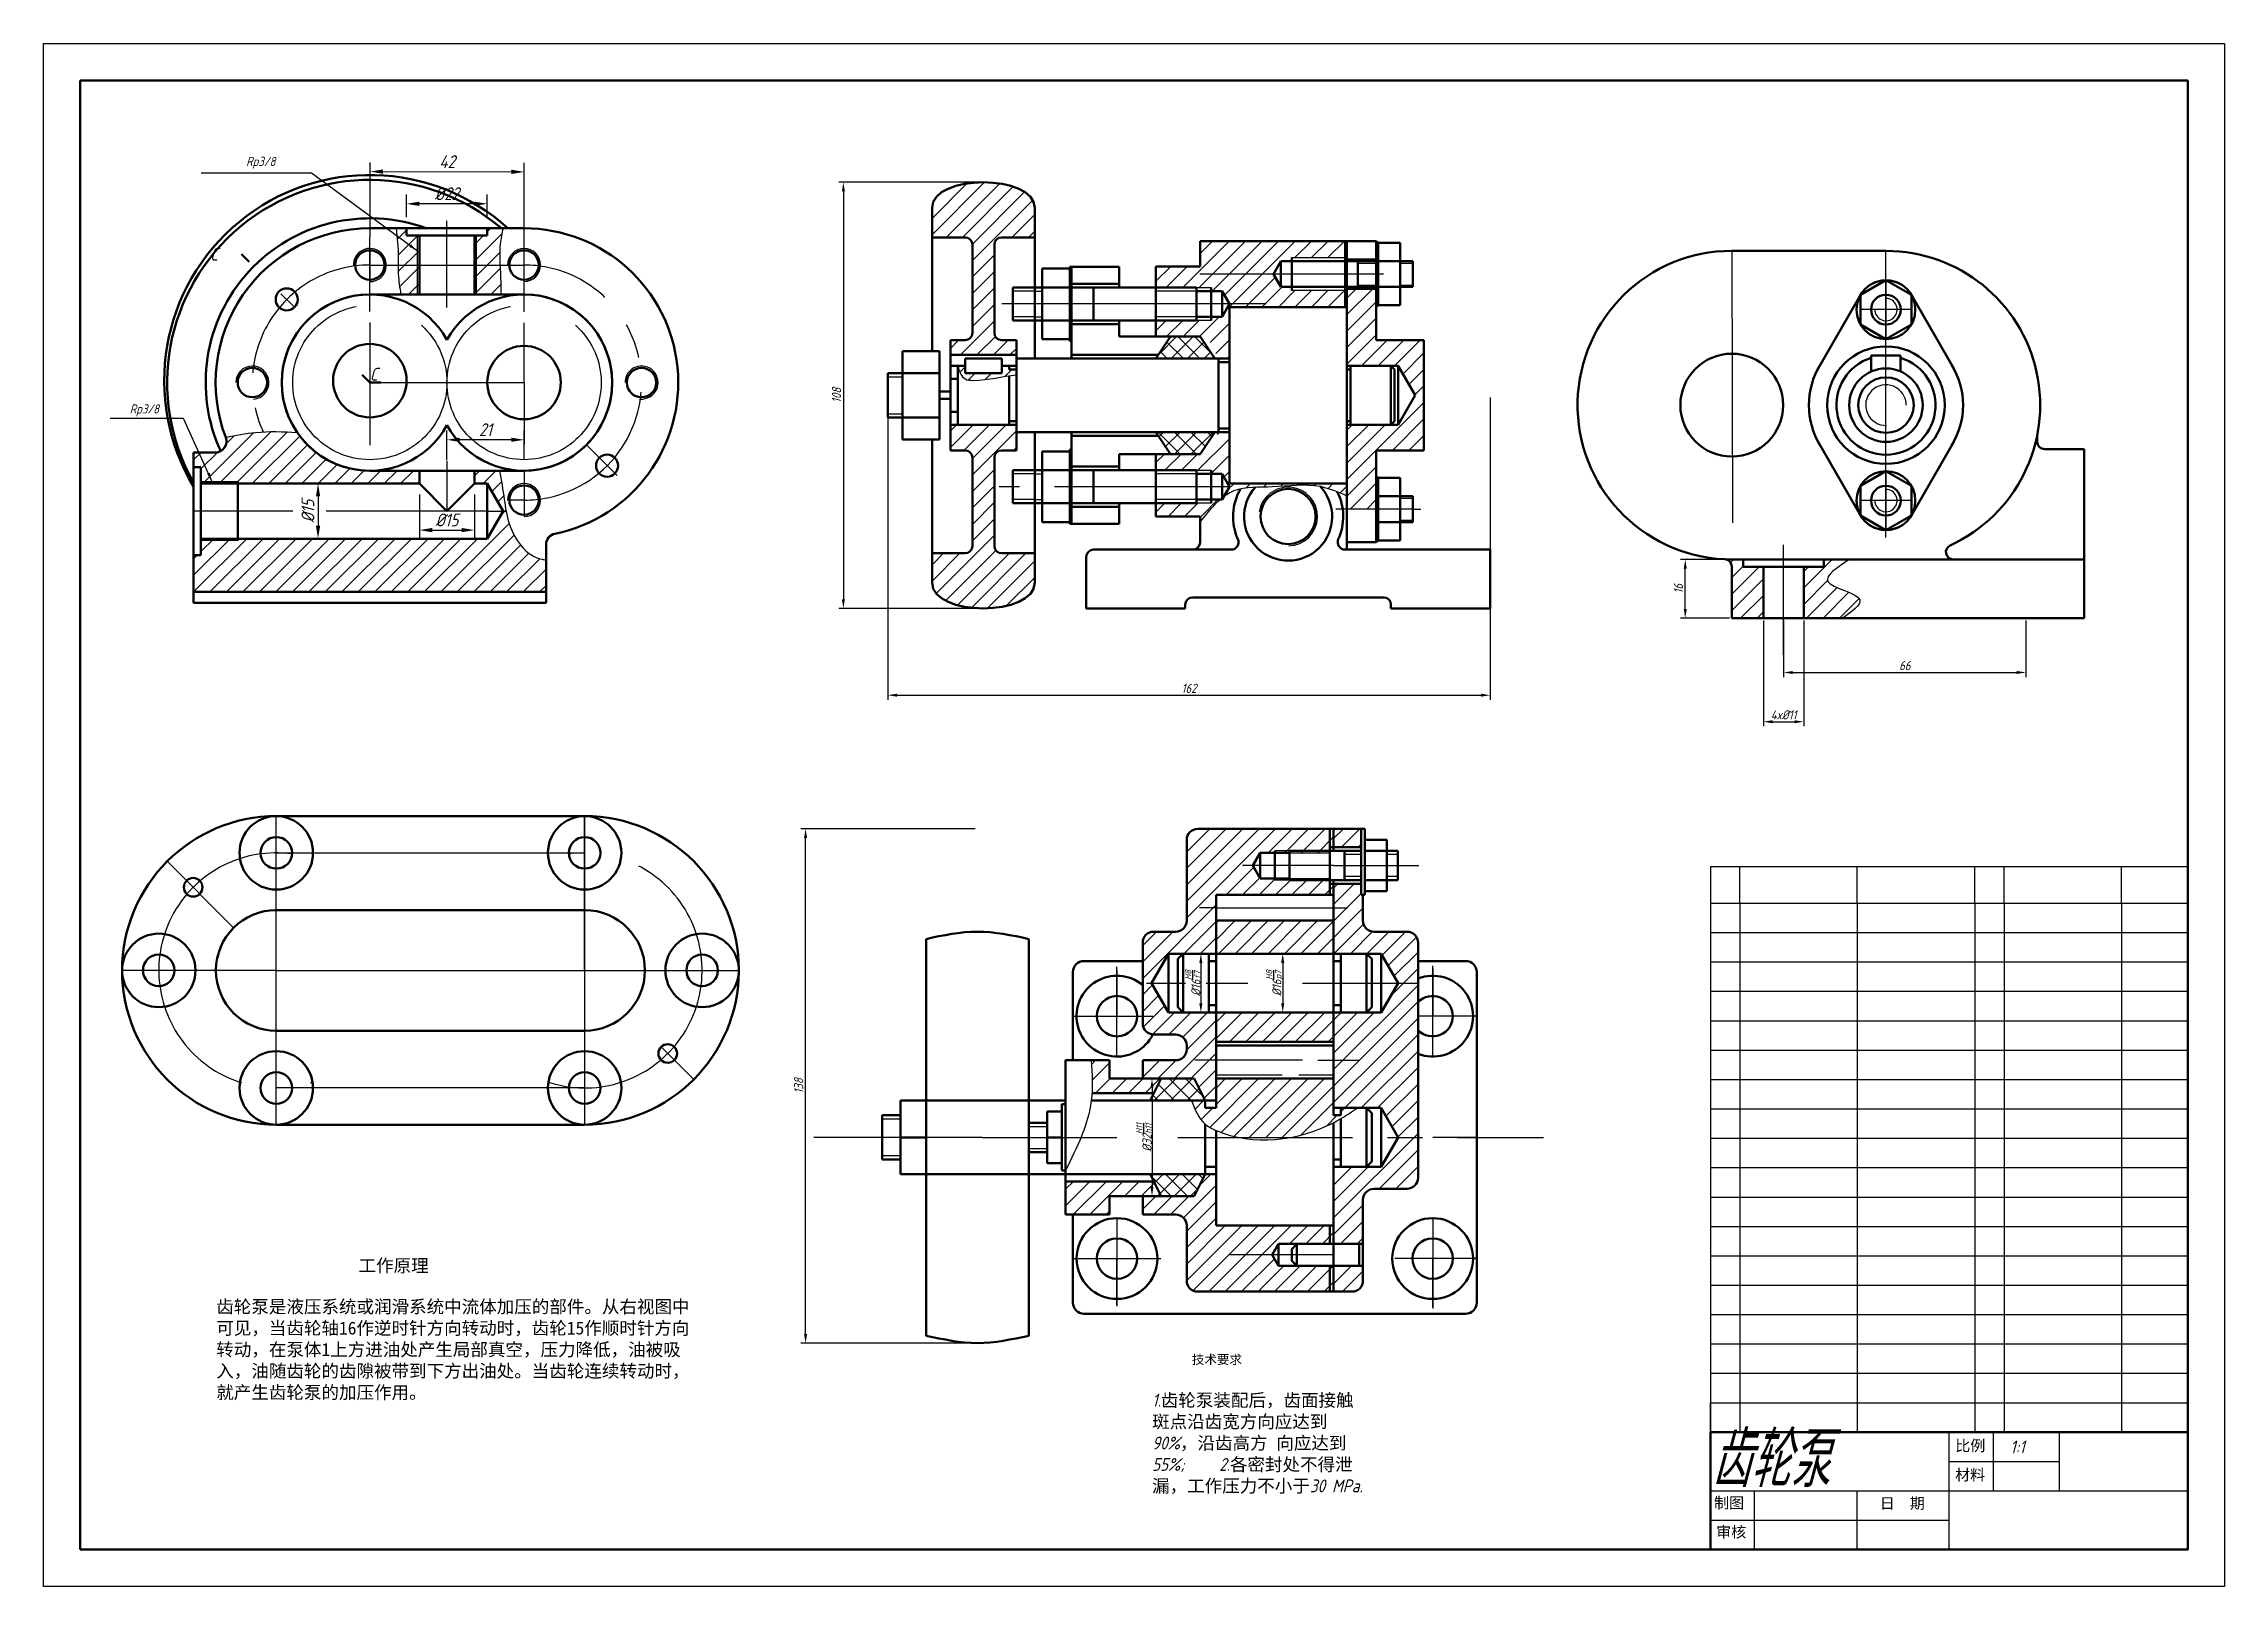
# Model space of a CAD drawing. Header units: millimetres. Extents: x 96 to 4157, y -1988 to 195.
# Drawn here: x 3486 to 4080, y -1190 to -770 of the extents above; entities that cross this region are included whole.
import ezdxf

# ---------------------------------------------------------------- set-up
doc = ezdxf.new("R2010")
doc.units = ezdxf.units.MM
doc.header["$LTSCALE"] = 1.5
for name, pattern in [('ACAD_ISO02W100', [15, 12, -3]), ('CENTER', [50.8, 31.75, -6.35, 6.35, -6.35]), ('CENTERX2', [101.6, 63.5, -12.7, 12.7, -12.7])]:
    doc.linetypes.add(name, pattern=pattern)
doc.layers.add('点划线', color=7, linetype='CENTERX2')
doc.layers.add('细实线', color=7, linetype='Continuous')
for name, color, linetype, lineweight in [('点画线', 7, 'CENTER', 25), ('粗实线', 7, 'Continuous', 50), ('细线', 7, 'Continuous', 25)]:
    doc.layers.add(name, color=color, linetype=linetype, lineweight=lineweight)
doc.styles.get("Standard").update_dxf_attribs({"font": 'gbeitc.shx', "bigfont": 'gbcbig.shx'})
doc.styles.add('宋体', font='gbeitc.shx', dxfattribs={"bigfont": 'gbcbig.shx'})
doc.styles.add('样式 1', font='gbeitc.shx', dxfattribs={"bigfont": 'gbcbig.shx'})
doc.dimstyles.new('Annotative', dxfattribs={"dimscale": 0, "dimtxt": 2.5, "dimasz": 2.5, "dimexe": 1.25, "dimexo": 0.625, "dimtad": 1, "dimtxsty": 'Standard', "dimcen": 2.5, "dimadec": 0, "dimazin": 0, "dimtfac": 1, "dimtmove": 0, "dimatfit": 3, "dimfxl": 1, "dimarcsym": 0})
doc.dimstyles.new('直径', dxfattribs={"dimtxt": 3.5, "dimasz": 3.5, "dimexe": 2.5, "dimexo": 3, "dimgap": 1, "dimtad": 1, "dimtoh": 1, "dimdsep": 46, "dimtxsty": '宋体', "dimcen": 2.5, "dimclrd": 7, "dimclre": 7, "dimclrt": 7, "dimadec": 0, "dimazin": 0, "dimtfac": 1, "dimtmove": 0, "dimatfit": 3, "dimfxl": 1, "dimarcsym": 0})
doc.dimstyles.new('长度', dxfattribs={"dimtxt": 3.5, "dimasz": 3.5, "dimexe": 2.5, "dimexo": 3, "dimgap": 1, "dimtad": 1, "dimdsep": 46, "dimtxsty": '宋体', "dimcen": 2.5, "dimclrd": 7, "dimclre": 7, "dimclrt": 7, "dimadec": 0, "dimazin": 0, "dimtfac": 1, "dimtmove": 0, "dimatfit": 3, "dimfxl": 1, "dimarcsym": 0})
pattern_1 = [(45, (2226.816, -474.0073), (-2.245064, 2.245064), [])]
pattern_2 = [(45, (1275.797, -2725.1637), (-2.245064, 2.245064), [])]
pattern_3 = [(45, (1499.886, -1006.5607), (-2.245064, 2.245064), [])]

msp = doc.modelspace()

# ---------------------------------------------------------------- texts
at = {"layer": '点划线', "insert": (3939.553, -1147.846), "char_height": 15.0026, "attachment_point": 1}
msp.add_mtext_dynamic_manual_height_columns('齿轮泵', width=390.06743, gutter_width=75.013, heights=[0], dxfattribs=at)
at = {"layer": '粗实线', "char_height": 3.5, "attachment_point": 1, "style": '宋体'}
for s, width, gutter_width, insert in [('C', 7.8819, 17.5, (3530.912, -825.447)), ('C', 4.20717, 17.5, (3574.412, -858.103)), ('1:1', 17.98493, 12.5, (4021.202, -1150.129))]:
    msp.add_mtext_dynamic_manual_height_columns(s, width=width, gutter_width=gutter_width, heights=[0], dxfattribs=dict(at, insert=insert))
at = {"layer": '细实线', "char_height": 2.5, "attachment_point": 1}
for insert in [(3540.713, -800.654), (3509.014, -868.04)]:
    msp.add_mtext_dynamic_manual_height_columns('Rp3/8', width=24.09516, gutter_width=12.5, heights=[0], dxfattribs=dict(at, insert=insert))
at = {"layer": '细线', "color": 0, "lineweight": 25, "attachment_point": 1, "style": '样式 1'}
for s, width, insert, char_height in [('{\\fSimSun|b0|i0|c134|p2;工作原理}', 207.04726, (3571.341, -1100.768), 3.5), ('{\\fSimSun|b0|i0|c134|p2;齿轮泵是液压系统或润滑系统中流体加压的部件。从右视图中可见，当齿轮轴16作逆时针方向转动时，齿轮15作顺时针方向转动，在泵体1上方进油处产生局部真空，压力降低，油被吸入，油随齿轮的齿隙被带到下方出油处。当齿轮连续转动时，就产生齿轮泵的加压作用。}', 131.53805, (3532.589, -1111.946), 3.5), ('{\\fSimSun|b0|i0|c134|p2;技术要求}', 46.84531, (3798.315, -1126.817), 2.5), ('1.{\\fSimSun|b0|i0|c134|p2;齿轮泵装配后，齿面接触斑点沿齿宽方向应达到}90%{\\fSimSun|b0|i0|c134|p2;，沿齿高方 向应达到}55%;     2.{\\fSimSun|b0|i0|c134|p2;各密封处不得泄漏，工作压力不小于}30 MPa.', 58.62888, (3787.487, -1137.403), 3.5)]:
    msp.add_mtext_dynamic_manual_height_columns(s, width=width, gutter_width=12.5, heights=[0], dxfattribs=dict(at, insert=insert, char_height=char_height))
at = {"layer": '细线', "ltscale": 11, "char_height": 3, "attachment_point": 1, "style": '宋体'}
for s, width, insert in [('{\\fSimSun|b0|i0|c134|p2;比例}', 12.03161, (4006.255, -1150.034)), ('{\\fSimSun|b0|i0|c134|p2;材料}', 12.04815, (4006.201, -1157.987)), ('{\\fSimSun|b0|i0|c134|p2;制图}', 12, (3940.555, -1165.598)), ('{\\fSimSun|b0|i0|c134|p2;日  期}', 25, (3985.688, -1165.723)), ('{\\fSimSun|b0|i0|c134|p2;审核}', 12, (3941.118, -1173.535))]:
    msp.add_mtext_dynamic_manual_height_columns(s, width=width, gutter_width=12.5, heights=[0], dxfattribs=dict(at, insert=insert))

# ---------------------------------------------------------------- blocks, each defined once
blk = doc.blocks.new('*D62')
at = {"layer": 'Defpoints', "color": 0, "transparency": 16777216}
for p in [(3616.49, -804.76), (3574.41, -845.8), (3616.41, -845.88)]:
    blk.add_point(p, dxfattribs=at)
at = {"layer": '细线', "color": 7, "lineweight": -2, "transparency": 16777216}
for p, q in [((3574.42, -842.8), (3574.49, -802.18)), ((3577.99, -804.69), (3612.99, -804.75)), ((3616.42, -842.88), (3616.49, -802.26))]:
    blk.add_line(p, q, dxfattribs=at)
at = {"layer": '细线', "color": 7, "transparency": 16777216}
for points in [[(3577.99, -804.1), (3577.98, -805.27), (3574.49, -804.68)], [(3612.99, -804.17), (3612.98, -805.33), (3616.49, -804.76)]]:
    blk.add_solid(points, dxfattribs=at)
at = {"layer": '细线', "color": 7, "transparency": 16777216, "insert": (3595.49, -801.97), "char_height": 3.5, "attachment_point": 5, "rotation": 359.89846, "style": '宋体'}
blk.add_mtext('42', dxfattribs=at)
blk = doc.blocks.new('*D63')
at = {"layer": 'Defpoints', "color": 0, "transparency": 16777216}
for p in [(3595.41, -877.7), (3595.41, -886.12), (3616.41, -886.12)]:
    blk.add_point(p, dxfattribs=at)
at = {"layer": '细线', "color": 7, "lineweight": -2, "transparency": 16777216}
for p, q in [((3595.41, -883.12), (3595.41, -875.2)), ((3612.91, -877.7), (3598.91, -877.7)), ((3616.41, -883.12), (3616.41, -875.2))]:
    blk.add_line(p, q, dxfattribs=at)
at = {"layer": '细线', "color": 7, "transparency": 16777216}
for points in [[(3598.91, -877.11), (3598.91, -878.28), (3595.41, -877.7)], [(3612.91, -877.11), (3612.91, -878.28), (3616.41, -877.7)]]:
    blk.add_solid(points, dxfattribs=at)
at = {"layer": '细线', "color": 7, "transparency": 16777216, "insert": (3605.91, -874.95), "char_height": 3.5, "attachment_point": 5, "style": '宋体'}
blk.add_mtext('21', dxfattribs=at)
blk = doc.blocks.new('*D64')
at = {"layer": 'Defpoints', "color": 0, "transparency": 16777216}
for p in [(3587.91, -889.62), (3560.3, -904.62), (3587.91, -904.62)]:
    blk.add_point(p, dxfattribs=at)
at = {"layer": '细线', "color": 7, "lineweight": -2, "transparency": 16777216}
for p, q in [((3584.91, -889.62), (3557.8, -889.62)), ((3560.3, -893.12), (3560.3, -901.12)), ((3584.91, -904.62), (3557.8, -904.62))]:
    blk.add_line(p, q, dxfattribs=at)
at = {"layer": '细线', "color": 7, "transparency": 16777216}
for points in [[(3559.72, -893.12), (3560.89, -893.12), (3560.3, -889.62)], [(3559.72, -901.12), (3560.89, -901.12), (3560.3, -904.62)]]:
    blk.add_solid(points, dxfattribs=at)
at = {"layer": '细线', "color": 7, "transparency": 16777216, "insert": (3557.55, -897.12), "char_height": 3.5, "attachment_point": 5, "rotation": 90, "style": '宋体'}
blk.add_mtext('%%c15', dxfattribs=at)
blk = doc.blocks.new('*D65')
at = {"layer": 'Defpoints', "color": 0, "transparency": 16777216}
for p in [(3587.91, -889.62), (3602.91, -889.62), (3602.91, -902.28)]:
    blk.add_point(p, dxfattribs=at)
at = {"layer": '细线', "color": 7, "lineweight": -2, "transparency": 16777216}
for p, q in [((3587.91, -892.62), (3587.91, -904.78)), ((3602.91, -892.62), (3602.91, -904.78)), ((3591.41, -902.28), (3599.41, -902.28))]:
    blk.add_line(p, q, dxfattribs=at)
at = {"layer": '细线', "color": 7, "transparency": 16777216}
for points in [[(3591.41, -901.7), (3591.41, -902.87), (3587.91, -902.28)], [(3599.41, -901.7), (3599.41, -902.87), (3602.91, -902.28)]]:
    blk.add_solid(points, dxfattribs=at)
at = {"layer": '细线', "color": 7, "transparency": 16777216, "insert": (3595.41, -899.53), "char_height": 3.5, "attachment_point": 5, "style": '宋体'}
blk.add_mtext('%%c15', dxfattribs=at)
blk = doc.blocks.new('*D66')
at = {"layer": 'Defpoints', "color": 0, "transparency": 16777216}
for p in [(3584.41, -813.45), (3584.41, -820.12), (3606.41, -820.12)]:
    blk.add_point(p, dxfattribs=at)
at = {"layer": '细线', "color": 7, "lineweight": -2, "transparency": 16777216}
for p, q in [((3584.41, -817.12), (3584.41, -810.95)), ((3602.91, -813.45), (3587.91, -813.45)), ((3606.41, -817.12), (3606.41, -810.95))]:
    blk.add_line(p, q, dxfattribs=at)
at = {"layer": '细线', "color": 7, "transparency": 16777216}
for points in [[(3587.91, -812.86), (3587.91, -814.03), (3584.41, -813.45)], [(3602.91, -812.86), (3602.91, -814.03), (3606.41, -813.45)]]:
    blk.add_solid(points, dxfattribs=at)
at = {"layer": '细线', "color": 7, "transparency": 16777216, "insert": (3595.41, -810.7), "char_height": 3.5, "attachment_point": 5, "style": '宋体'}
blk.add_mtext('%%c22', dxfattribs=at)
blk = doc.blocks.new('*D67')
at = {"layer": 'Defpoints', "color": 0, "transparency": 16777216}
for p in [(3959.49, -926.26), (4025.49, -926.26), (4025.49, -941.05)]:
    blk.add_point(p, dxfattribs=at)
at = {"layer": '细实线', "color": 0, "lineweight": -2, "transparency": 16777216}
for p, q in [((3959.49, -926.89), (3959.49, -942.3)), ((4025.49, -926.89), (4025.49, -942.3)), ((3961.99, -941.05), (4022.99, -941.05))]:
    blk.add_line(p, q, dxfattribs=at)
at = {"layer": '细实线', "color": 0, "transparency": 16777216}
for points in [[(3961.99, -940.63), (3961.99, -941.46), (3959.49, -941.05)], [(4022.99, -940.63), (4022.99, -941.46), (4025.49, -941.05)]]:
    blk.add_solid(points, dxfattribs=at)
at = {"layer": '细实线', "color": 0, "transparency": 16777216, "insert": (3992.49, -939.17), "char_height": 2.5, "attachment_point": 5}
blk.add_mtext('66', dxfattribs=at)
blk = doc.blocks.new('*D68')
at = {"layer": 'Defpoints', "color": 0, "transparency": 16777216}
for p in [(3932.7, -910.26), (3945.37, -910.26), (3945.37, -926.26)]:
    blk.add_point(p, dxfattribs=at)
at = {"layer": '细实线', "color": 0, "lineweight": -2, "transparency": 16777216}
for p, q in [((3944.75, -910.26), (3931.45, -910.26)), ((3932.7, -923.76), (3932.7, -912.76)), ((3944.75, -926.26), (3931.45, -926.26))]:
    blk.add_line(p, q, dxfattribs=at)
at = {"layer": '细实线', "color": 0, "transparency": 16777216}
for points in [[(3932.29, -912.76), (3933.12, -912.76), (3932.7, -910.26)], [(3932.29, -923.76), (3933.12, -923.76), (3932.7, -926.26)]]:
    blk.add_solid(points, dxfattribs=at)
at = {"layer": '细实线', "color": 0, "transparency": 16777216, "insert": (3930.83, -918.26), "char_height": 2.5, "attachment_point": 5, "rotation": 90}
blk.add_mtext('16', dxfattribs=at)
blk = doc.blocks.new('*D69')
at = {"layer": 'Defpoints', "color": 0, "transparency": 16777216}
for p in [(3953.99, -926.26), (3964.99, -926.26), (3964.99, -954.45)]:
    blk.add_point(p, dxfattribs=at)
at = {"layer": '细实线', "color": 0, "lineweight": -2, "transparency": 16777216}
for p, q in [((3953.99, -926.89), (3953.99, -955.7)), ((3964.99, -926.89), (3964.99, -955.7)), ((3956.49, -954.45), (3962.49, -954.45))]:
    blk.add_line(p, q, dxfattribs=at)
at = {"layer": '细实线', "color": 0, "transparency": 16777216}
for points in [[(3956.49, -954.04), (3956.49, -954.87), (3953.99, -954.45)], [(3962.49, -954.04), (3962.49, -954.87), (3964.99, -954.45)]]:
    blk.add_solid(points, dxfattribs=at)
at = {"layer": '细实线', "color": 0, "transparency": 16777216, "insert": (3959.49, -952.58), "char_height": 2.5, "width": 1.5625, "attachment_point": 5}
blk.add_mtext('4x%%C11', dxfattribs=at)
blk = doc.blocks.new('*D70')
at = {"layer": 'Defpoints', "color": 0, "transparency": 16777216}
for p in [(3693.1, -983.61), (3739.91, -983.61), (3739.91, -1123.61)]:
    blk.add_point(p, dxfattribs=at)
at = {"layer": '细实线', "color": 0, "lineweight": -2, "transparency": 16777216}
for p, q in [((3739.29, -983.61), (3691.85, -983.61)), ((3693.1, -1121.11), (3693.1, -986.11)), ((3739.29, -1123.61), (3691.85, -1123.61))]:
    blk.add_line(p, q, dxfattribs=at)
at = {"layer": '细实线', "color": 0, "transparency": 16777216}
for points in [[(3692.68, -986.11), (3693.51, -986.11), (3693.1, -983.61)], [(3692.68, -1121.11), (3693.51, -1121.11), (3693.1, -1123.61)]]:
    blk.add_solid(points, dxfattribs=at)
at = {"layer": '细实线', "color": 0, "transparency": 16777216, "insert": (3691.22, -1053.61), "char_height": 2.5, "attachment_point": 5, "rotation": 90}
blk.add_mtext('138', dxfattribs=at)
blk = doc.blocks.new('*D71')
at = {"layer": 'Defpoints', "color": 0, "transparency": 16777216}
for p in [(3784.91, -1051.61), (3784.91, -1083.61), (3787.46, -1083.61)]:
    blk.add_point(p, dxfattribs=at)
at = {"layer": '细实线', "color": 0, "lineweight": -2, "transparency": 16777216}
for p, q in [((3785.54, -1051.61), (3788.71, -1051.61)), ((3787.46, -1054.11), (3787.46, -1081.11)), ((3785.54, -1083.61), (3788.71, -1083.61))]:
    blk.add_line(p, q, dxfattribs=at)
at = {"layer": '细实线', "color": 0, "transparency": 16777216}
for points in [[(3787.04, -1054.11), (3787.87, -1054.11), (3787.46, -1051.61)], [(3787.04, -1081.11), (3787.87, -1081.11), (3787.46, -1083.61)]]:
    blk.add_solid(points, dxfattribs=at)
at = {"layer": '细实线', "color": 0, "transparency": 16777216, "insert": (3785.23, -1067.61), "char_height": 2.5, "attachment_point": 5, "rotation": 90}
blk.add_mtext('%%C32{\\H0.7x;\\SH11/h11;}', dxfattribs=at)
blk = doc.blocks.new('*D72')
at = {"layer": 'Defpoints', "color": 0, "transparency": 16777216}
for p in [(3795.91, -1017.61), (3795.91, -1033.61), (3800.77, -1033.61)]:
    blk.add_point(p, dxfattribs=at)
at = {"layer": '细实线', "color": 0, "lineweight": -2, "transparency": 16777216}
for p, q in [((3796.54, -1017.61), (3802.02, -1017.61)), ((3800.77, -1020.11), (3800.77, -1031.11)), ((3796.54, -1033.61), (3802.02, -1033.61))]:
    blk.add_line(p, q, dxfattribs=at)
at = {"layer": '细实线', "color": 0, "transparency": 16777216}
for points in [[(3800.35, -1020.11), (3801.18, -1020.11), (3800.77, -1017.61)], [(3800.35, -1031.11), (3801.18, -1031.11), (3800.77, -1033.61)]]:
    blk.add_solid(points, dxfattribs=at)
at = {"layer": '细实线', "color": 0, "transparency": 16777216, "insert": (3798.54, -1025.61), "char_height": 2.5, "width": 3.8021, "attachment_point": 5, "rotation": 90}
blk.add_mtext('%%C16{\\H0.7x;\\SH8/f7;}', dxfattribs=at)
blk = doc.blocks.new('*D73')
at = {"layer": 'Defpoints', "color": 0, "transparency": 16777216}
for p in [(3836.91, -1017.61), (3823.06, -1033.61), (3836.91, -1033.61)]:
    blk.add_point(p, dxfattribs=at)
at = {"layer": '细实线', "color": 0, "lineweight": -2, "transparency": 16777216}
for p, q in [((3836.29, -1017.61), (3821.81, -1017.61)), ((3823.06, -1020.11), (3823.06, -1031.11)), ((3836.29, -1033.61), (3821.81, -1033.61))]:
    blk.add_line(p, q, dxfattribs=at)
at = {"layer": '细实线', "color": 0, "transparency": 16777216}
for points in [[(3822.65, -1020.11), (3823.48, -1020.11), (3823.06, -1017.61)], [(3822.65, -1031.11), (3823.48, -1031.11), (3823.06, -1033.61)]]:
    blk.add_solid(points, dxfattribs=at)
at = {"layer": '细实线', "color": 0, "transparency": 16777216, "insert": (3820.61, -1025.61), "char_height": 2.5, "attachment_point": 5, "rotation": 90}
blk.add_mtext('%%C16{\\H0.7x;\\SH8/p7;}', dxfattribs=at)
blk = doc.blocks.new('*D74')
at = {"layer": 'Defpoints', "color": 0, "transparency": 16777216}
for p in [(3741.53, -807.59), (3703.39, -923.59), (3741.53, -923.59)]:
    blk.add_point(p, dxfattribs=at)
at = {"layer": '细实线', "color": 0, "lineweight": -2, "transparency": 16777216}
for p, q in [((3740.91, -807.59), (3702.14, -807.59)), ((3703.39, -810.09), (3703.39, -921.09)), ((3740.91, -923.59), (3702.14, -923.59))]:
    blk.add_line(p, q, dxfattribs=at)
at = {"layer": '细实线', "color": 0, "transparency": 16777216}
for points in [[(3702.98, -810.09), (3703.81, -810.09), (3703.39, -807.59)], [(3702.98, -921.09), (3703.81, -921.09), (3703.39, -923.59)]]:
    blk.add_solid(points, dxfattribs=at)
at = {"layer": '细实线', "color": 0, "transparency": 16777216, "insert": (3701.52, -865.59), "char_height": 2.5, "attachment_point": 5, "rotation": 90}
blk.add_mtext('108', dxfattribs=at)
blk = doc.blocks.new('*D75')
at = {"layer": 'Defpoints', "color": 0, "transparency": 16777216}
for p in [(3715.53, -865.59), (3879.53, -865.59), (3879.53, -947.23)]:
    blk.add_point(p, dxfattribs=at)
at = {"layer": '细实线', "color": 0, "lineweight": -2, "transparency": 16777216}
for p, q in [((3715.53, -866.21), (3715.53, -948.48)), ((3879.53, -866.21), (3879.53, -948.48)), ((3718.03, -947.23), (3877.03, -947.23))]:
    blk.add_line(p, q, dxfattribs=at)
at = {"layer": '细实线', "color": 0, "transparency": 16777216}
for points in [[(3718.03, -946.82), (3718.03, -947.65), (3715.53, -947.23)], [(3877.03, -946.82), (3877.03, -947.65), (3879.53, -947.23)]]:
    blk.add_solid(points, dxfattribs=at)
at = {"layer": '细实线', "color": 0, "transparency": 16777216, "insert": (3797.53, -945.36), "char_height": 2.5, "attachment_point": 5}
blk.add_mtext('162', dxfattribs=at)

# ---------------------------------------------------------------- dimensions: what is measured, and where the dimension line sits
at = {"layer": '细实线'}
for base, p1, p2, text, picture, middle in [((3703.394, -923.59), (3741.534, -807.59), (3741.534, -923.59), '108', '*D74', (3701.519, -865.59)), ((3800.768, -1033.609), (3795.914, -1017.609), (3795.914, -1033.609), '%%C<>{\\H0.7x;\\SH8/f7;}', '*D72', (3798.539, -1025.609)), ((3823.062, -1033.609), (3836.914, -1017.609), (3836.914, -1033.609), '%%C<>{\\H0.7x;\\SH8/p7;}', '*D73', (3820.615, -1025.609)), ((3787.456, -1083.609), (3784.914, -1051.609), (3784.914, -1083.609), '%%C<>{\\H0.7x;\\SH11/h11;}', '*D71', (3785.227, -1067.609))]:
    dim = msp.add_linear_dim(base=base, p1=p1, p2=p2, angle=90, text=text, dimstyle='Annotative', dxfattribs=at)
    dim.commit()
    dim.dimension.update_dxf_attribs({"geometry": picture, "text_midpoint": middle})
for base, p1, p2, text, picture, middle in [((3879.534, -947.233), (3715.534, -865.59), (3879.534, -865.59), '162', '*D75', (3797.534, -945.358)), ((3964.986, -954.455), (3953.986, -926.265), (3964.986, -926.265), '4x%%C<>', '*D69', (3959.486, -952.58))]:
    dim = msp.add_linear_dim(base=base, p1=p1, p2=p2, text=text, dimstyle='Annotative', dxfattribs=at)
    dim.commit()
    dim.dimension.update_dxf_attribs({"geometry": picture, "text_midpoint": middle})
dim = msp.add_linear_dim(base=(3932.703, -910.265), p1=(3945.373, -926.265), p2=(3945.373, -910.265), angle=90, dimstyle='Annotative', dxfattribs=at)
dim.commit()
dim.dimension.update_dxf_attribs({"geometry": '*D68', "text_midpoint": (3930.828, -918.265)})
dim = msp.add_linear_dim(base=(4025.486, -941.046), p1=(3959.486, -926.265), p2=(4025.486, -926.265), dimstyle='Annotative', dxfattribs=at)
dim.commit()
dim.dimension.update_dxf_attribs({"geometry": '*D67', "text_midpoint": (3992.486, -939.171)})
dim = msp.add_aligned_dim(p1=(3739.914, -1123.609), p2=(3739.914, -983.609), distance=46.818, text='138', dimstyle='Annotative', dxfattribs=at)
dim.commit()
dim.dimension.update_dxf_attribs({"geometry": '*D70', "text_midpoint": (3691.222, -1053.609)})
at = {"layer": '细线'}
dim = msp.add_aligned_dim(p1=(3574.412, -845.805), p2=(3616.412, -845.879), distance=41.123, dimstyle='长度', dxfattribs=at)
dim.commit()
dim.dimension.update_dxf_attribs({"geometry": '*D62', "text_midpoint": (3595.49, -801.969)})
for base, p1, p2, picture, middle in [((3584.412, -813.447), (3606.412, -820.118), (3584.412, -820.118), '*D66', (3595.412, -810.697)), ((3602.912, -902.284), (3587.912, -889.618), (3602.912, -889.618), '*D65', (3595.412, -899.534))]:
    dim = msp.add_linear_dim(base=base, p1=p1, p2=p2, dimstyle='直径', override={"dimpost": '%%c<>'}, dxfattribs=at)
    dim.commit()
    dim.dimension.update_dxf_attribs({"geometry": picture, "text_midpoint": middle})
dim = msp.add_linear_dim(base=(3595.412, -877.696), p1=(3616.412, -886.118), p2=(3595.412, -886.118), dimstyle='长度', dxfattribs=at)
dim.commit()
dim.dimension.update_dxf_attribs({"geometry": '*D63', "text_midpoint": (3605.912, -874.946)})
dim = msp.add_linear_dim(base=(3560.303, -904.618), p1=(3587.912, -889.618), p2=(3587.912, -904.618), angle=90, dimstyle='直径', override={"dimpost": '%%c<>'}, dxfattribs=at)
dim.commit()
dim.dimension.update_dxf_attribs({"geometry": '*D64', "text_midpoint": (3557.553, -897.118)})

# ---------------------------------------------------------------- hatches: boundary and pattern name
at = {"layer": '点画线'}
h = msp.add_hatch(dxfattribs=at)
h.set_pattern_fill('ANSI31', color=256)
h.set_pattern_definition(pattern_3)
h.paths.add_polyline_path([(3861.534, -850.59), (3848.534, -850.59), (3848.534, -836.59), (3840.534, -836.59), (3840.534, -837.09), (3840.534, -857.59), (3854.534, -857.59), (3859.153, -865.59), (3861.534, -865.59)])
h.paths.add_polyline_path([(3861.534, -865.59), (3859.153, -865.59), (3854.534, -873.59), (3840.534, -873.59), (3840.534, -889.59), (3840.534, -896.59), (3848.534, -896.59), (3848.534, -893.09), (3848.534, -880.59), (3861.534, -880.59)])
h = msp.add_hatch(dxfattribs=at)
h.set_pattern_fill('ANSI37', color=256)
h.set_pattern_definition([(45, (1499.886, -1006.5607), (-2.245064, 2.245064), []), (135, (1499.886, -1006.5607), (-2.245064, -2.245064), [])])
h.paths.add_polyline_path([(3800.534, -849.59), (3796.534, -849.59), (3792.534, -849.59), (3788.534, -855.59), (3804.534, -855.59)])
h.paths.add_polyline_path([(3804.534, -875.59), (3788.534, -875.59), (3792.534, -881.59), (3800.534, -881.59)])
at = {"layer": '细实线'}
h = msp.add_hatch(dxfattribs=at)
h.set_pattern_fill('ANSI31', color=256)
h.set_pattern_definition(pattern_3)
edge = h.paths.add_edge_path()
edge.add_spline(control_points=[(3755.534, -814.59), (3755.534, -805.256), (3727.534, -805.256), (3727.534, -814.59)], knot_values=[0, 0, 0, 0, 28, 28, 28, 28], degree=3, periodic=0)
edge.add_line((3727.534, -814.59), (3727.534, -822.59))
edge.add_line((3727.534, -822.59), (3733.534, -822.59))
edge.add_line((3733.534, -822.59), (3736.534, -822.59))
edge.add_arc((3736.534, -824.59), 2, 0, 90, ccw=False)
edge.add_line((3738.534, -824.59), (3738.534, -848.59))
edge.add_arc((3736.534, -848.59), 2, -90, 0, ccw=False)
edge.add_line((3736.534, -850.59), (3732.534, -850.59))
edge.add_line((3732.534, -850.59), (3732.534, -854.59))
edge.add_line((3732.534, -854.59), (3750.534, -854.59))
edge.add_line((3750.534, -854.59), (3750.534, -850.59))
edge.add_line((3750.534, -850.59), (3746.534, -850.59))
edge.add_arc((3746.534, -848.59), 2, 180, 270, ccw=False)
edge.add_line((3744.534, -848.59), (3744.534, -824.59))
edge.add_arc((3746.534, -824.59), 2, 90, 180, ccw=False)
edge.add_line((3746.534, -822.59), (3755.534, -822.59))
edge.add_line((3755.534, -822.59), (3755.534, -814.59))
edge = h.paths.add_edge_path()
edge.add_line((3755.534, -908.59), (3746.534, -908.59))
edge.add_arc((3746.534, -906.59), 2, 180, 270, ccw=False)
edge.add_line((3744.534, -906.59), (3744.534, -882.59))
edge.add_arc((3746.534, -882.59), 2, 90, 180, ccw=False)
edge.add_line((3746.534, -880.59), (3750.534, -880.59))
edge.add_line((3750.534, -880.59), (3750.534, -875.59))
edge.add_line((3750.534, -875.59), (3750.534, -873.59))
edge.add_line((3750.534, -873.59), (3748.534, -873.59))
edge.add_line((3748.534, -873.59), (3734.534, -873.59))
edge.add_line((3734.534, -873.59), (3732.534, -873.59))
edge.add_line((3732.534, -873.59), (3732.534, -880.59))
edge.add_line((3732.534, -880.59), (3736.534, -880.59))
edge.add_arc((3736.534, -882.59), 2, 0, 90, ccw=False)
edge.add_line((3738.534, -882.59), (3738.534, -906.59))
edge.add_arc((3736.534, -906.59), 2, 270, 360, ccw=False)
edge.add_line((3736.534, -908.59), (3727.534, -908.59))
edge.add_line((3727.534, -908.59), (3727.534, -916.59))
edge.add_spline(control_points=[(3727.534, -916.59), (3727.534, -925.923), (3755.534, -925.923), (3755.534, -916.59)], knot_values=[0, 0, 0, 0, 28, 28, 28, 28], degree=3, periodic=0)
edge.add_line((3755.534, -916.59), (3755.534, -908.59))
edge = h.paths.add_edge_path()
edge.add_line((3741.534, -859.59), (3736.534, -859.59))
edge.add_line((3736.534, -859.59), (3736.534, -857.59))
edge.add_line((3736.534, -857.59), (3734.534, -857.59))
edge.add_spline(control_points=[(3734.534, -857.59), (3734.987, -859.068), (3735.701, -861.4), (3738.97, -861.56), (3740.665, -861.449), (3741.534, -861.358)], knot_values=[0, 0, 0, 0, 4.0727363, 6.4266434, 9.0085399, 9.0085399, 9.0085399, 9.0085399], degree=3, periodic=0)
edge.add_line((3741.534, -861.358), (3741.534, -859.59))
edge = h.paths.add_edge_path()
edge.add_spline(control_points=[(3748.534, -860.274), (3749.195, -860.182), (3749.86, -860.105), (3750.534, -860.053)], knot_values=[16.1533374, 16.1533374, 16.1533374, 16.1533374, 18.1858807, 18.1858807, 18.1858807, 18.1858807], degree=3, periodic=0)
edge.add_line((3750.534, -860.053), (3750.534, -858.59))
edge.add_line((3750.534, -858.59), (3748.534, -858.59))
edge.add_line((3748.534, -858.59), (3748.534, -857.59))
edge.add_line((3748.534, -857.59), (3746.534, -857.59))
edge.add_line((3746.534, -857.59), (3746.534, -859.59))
edge.add_line((3746.534, -859.59), (3741.534, -859.59))
edge.add_line((3741.534, -859.59), (3741.534, -861.358))
edge.add_spline(control_points=[(3741.534, -861.358), (3743.939, -861.105), (3746.21, -860.596), (3748.534, -860.274)], knot_values=[9.0085399, 9.0085399, 9.0085399, 9.0085399, 16.1533374, 16.1533374, 16.1533374, 16.1533374], degree=3, periodic=0)
h = msp.add_hatch(dxfattribs=at)
h.set_pattern_fill('ANSI31', color=256)
h.set_pattern_definition([(45, (2220.977, -471.3323), (-2.245064, 2.245064), [])])
h.paths.add_polyline_path([(3800.534, -823.59), (3800.534, -830.516), (3788.534, -830.516), (3788.534, -832.62), (3788.534, -836.215), (3803.534, -836.215), (3803.534, -837.215), (3806.534, -837.215), (3808.555, -840.715), (3806.534, -844.215), (3803.534, -844.215), (3803.534, -845.215), (3788.534, -845.215), (3788.534, -849.59), (3802.534, -849.59), (3805.534, -855.59), (3808.534, -855.59), (3808.534, -841.59), (3840.534, -841.59), (3840.534, -837.09), (3825.534, -837.09), (3825.534, -836.09), (3822.534, -836.09), (3820.513, -832.59), (3822.534, -829.09), (3825.534, -829.09), (3825.534, -828.09), (3840.534, -828.09), (3840.534, -823.59)])
edge = h.paths.add_edge_path()
edge.add_line((3808.534, -875.59), (3805.534, -875.59))
edge.add_line((3805.534, -875.59), (3802.534, -881.59))
edge.add_line((3802.534, -881.59), (3788.534, -881.59))
edge.add_line((3788.534, -881.59), (3788.534, -885.983))
edge.add_line((3788.534, -885.983), (3803.534, -885.983))
edge.add_line((3803.534, -885.983), (3803.534, -886.983))
edge.add_line((3803.534, -886.983), (3806.534, -886.983))
edge.add_line((3806.534, -886.983), (3808.555, -890.483))
edge.add_line((3808.555, -890.483), (3807.031, -893.122))
edge.add_spline(control_points=[(3807.031, -893.122), (3807.911, -892.468), (3811.703, -890.256), (3821.247, -890.878), (3831.675, -889.097), (3838.135, -891.894), (3840.534, -892.933)], knot_values=[9.3055347, 9.3055347, 9.3055347, 9.3055347, 12.696893, 23.1499453, 36.1911894, 43.89256, 43.89256, 43.89256, 43.89256], degree=3, periodic=0)
edge.add_line((3840.534, -892.933), (3840.534, -889.59))
edge.add_line((3840.534, -889.59), (3808.534, -889.59))
edge.add_line((3808.534, -889.59), (3808.534, -875.59))
edge = h.paths.add_edge_path()
edge.add_line((3788.534, -894.983), (3788.534, -898.59))
edge.add_line((3788.534, -898.59), (3800.534, -898.59))
edge.add_line((3800.534, -898.59), (3800.534, -900.178))
edge.add_spline(control_points=[(3800.534, -900.178), (3802.269, -897.941), (3804.005, -895.705), (3805.968, -893.983)], knot_values=[0, 0, 0, 0, 7.9087344, 7.9087344, 7.9087344, 7.9087344], degree=3, periodic=0)
edge.add_line((3805.968, -893.983), (3803.534, -893.983))
edge.add_line((3803.534, -893.983), (3803.534, -894.983))
edge.add_line((3803.534, -894.983), (3788.534, -894.983))
h = msp.add_hatch(dxfattribs=at)
h.set_pattern_fill('ANSI31', color=256)
h.set_pattern_definition(pattern_1)
h.paths.add_polyline_path([(3943.464, -910.221, -0.9775195), (3945.373, -826.265), (3987.373, -826.265, -0.4724439), (4028.58, -876.388), (4028.58, -878.265, 0.4142136), (4030.58, -880.265), (4041.373, -880.265), (4041.373, -910.265), (4041.373, -926.265), (3945.373, -926.265), (3945.373, -912.219, 0.4009575)], flags=17)
h.paths.add_polyline_path([(3948.486, -912.265), (3948.486, -910.265), (3970.486, -910.265), (3970.486, -912.265)], flags=0)
h.paths.add_polyline_path([(3980.275, -897.955), (3969.48, -879.257, -0.2826238), (3969.48, -857.272), (3980.275, -838.575, -0.6072049), (3994.471, -838.575), (4005.266, -857.272, -0.2826238), (4005.266, -879.257), (3994.471, -897.955, -0.6072049)], flags=0)
h.paths.add_polyline_path([(3931.373, -868.265, -1), (3959.373, -868.265, -1)], flags=0)
h.paths.add_polyline_path([(3982.373, -894.265, -1), (3992.373, -894.265, -1)], flags=0)
h.paths.add_polyline_path([(3983.373, -894.265, -1), (3991.373, -894.265, -1)], flags=0)
h.paths.add_polyline_path([(3971.373, -868.265, -1), (4003.373, -868.265, -1)], flags=0)
h.paths.add_polyline_path([(3977.373, -868.265, -1), (3997.373, -868.265, -1)], flags=0)
h.paths.add_polyline_path([(3982.373, -842.265, -1), (3992.373, -842.265, -1)], flags=0)
h.paths.add_polyline_path([(3983.373, -842.265, -1), (3991.373, -842.265, -1)], flags=0)
edge = h.paths.add_edge_path()
edge.add_spline(control_points=[(3975.519, -926.265), (3978.096, -924.45), (3984.42, -919.998), (3966.742, -917.285), (3974.053, -912.46), (3977.379, -910.265)], knot_values=[0, 0, 0, 0, 6.8773381, 16.8773381, 25.2214036, 25.2214036, 25.2214036, 25.2214036], degree=3, periodic=0)
edge.add_line((3977.379, -910.265), (3970.486, -910.265))
edge.add_line((3970.486, -910.265), (3970.486, -912.265))
edge.add_line((3970.486, -912.265), (3964.986, -912.265))
edge.add_line((3964.986, -912.265), (3964.986, -926.265))
edge.add_line((3964.986, -926.265), (3975.519, -926.265))
h.paths.add_polyline_path([(4041.373, -910.265), (4005.703, -910.265), (3987.373, -910.265), (3970.486, -910.265), (3970.486, -912.265), (3964.986, -912.265), (3964.986, -926.265), (3975.519, -926.265), (4041.373, -926.265)], flags=0)
h.paths.add_polyline_path([(3943.464, -910.221, -0.9775195), (3945.373, -826.265), (3987.373, -826.265, -0.4724439), (4028.58, -876.388), (4028.58, -878.265, 0.4142136), (4030.58, -880.265), (4041.373, -880.265), (4041.373, -910.265), (4041.373, -926.265), (3975.519, -926.265), (3964.986, -926.265), (3945.373, -926.265), (3945.373, -912.219, 0.4009575)], flags=17)
h.paths.add_polyline_path([(3953.986, -912.265), (3948.486, -912.265), (3948.486, -910.265), (3945.373, -910.265), (3943.464, -910.221, -0.4009575), (3945.373, -912.219), (3945.373, -926.265), (3953.986, -926.265)], flags=0)
h.paths.add_polyline_path([(3953.986, -912.265), (3948.486, -912.265), (3948.486, -910.265), (3945.373, -910.265), (3943.373, -910.219, -0.4142136), (3945.373, -912.219), (3945.373, -926.265), (3953.986, -926.265)], flags=0)
h = msp.add_hatch(dxfattribs=at)
h.set_pattern_fill('ANSI31', color=256)
h.set_pattern_definition(pattern_1)
h.paths.add_polyline_path([(3945.373, -926.265), (3953.986, -926.265), (3953.986, -912.265), (3948.486, -912.265), (3948.486, -910.265), (3945.373, -910.265), (3943.373, -910.219, -0.4142136), (3945.373, -912.219)])
at = {"layer": '细线'}
h = msp.add_hatch(dxfattribs=at)
h.set_pattern_fill('ANSI31', color=0)
h.set_pattern_definition(pattern_2)
edge = h.paths.add_edge_path()
edge.add_line((3587.412, -822.118), (3584.412, -822.118))
edge.add_line((3584.412, -822.118), (3584.412, -820.118))
edge.add_line((3584.412, -820.118), (3581.541, -820.118))
edge.add_spline(control_points=[(3581.541, -820.118), (3581.843, -822.714), (3582.231, -826.039), (3582.162, -829.385), (3582.152, -830.118)], knot_values=[0, 0, 0, 0, 7.8264619, 10.0237457, 10.0237457, 10.0237457, 10.0237457], degree=3, periodic=0)
edge.add_line((3582.152, -830.118), (3587.412, -830.118))
edge.add_line((3587.412, -830.118), (3587.412, -822.118))
edge = h.paths.add_edge_path()
edge.add_line((3587.412, -830.118), (3582.152, -830.118))
edge.add_spline(control_points=[(3582.152, -830.118), (3582.14, -830.934), (3582.12, -833.616), (3582.556, -836.271), (3582.86, -838.118)], knot_values=[10.0237457, 10.0237457, 10.0237457, 10.0237457, 12.4707527, 18.0679822, 18.0679822, 18.0679822, 18.0679822], degree=3, periodic=0)
edge.add_line((3582.86, -838.118), (3587.412, -838.118))
edge.add_line((3587.412, -838.118), (3587.412, -830.118))
h.paths.add_polyline_path([(3587.912, -830.118), (3587.412, -830.118), (3587.412, -838.118), (3587.912, -838.118)])
h.paths.add_polyline_path([(3587.912, -822.118), (3587.412, -822.118), (3587.412, -830.118), (3587.912, -830.118)])
h.paths.add_polyline_path([(3603.412, -822.118), (3602.912, -822.118), (3602.912, -830.118), (3603.412, -830.118)])
edge = h.paths.add_edge_path()
edge.add_spline(control_points=[(3610.142, -838.118), (3610.085, -835.86), (3610.018, -833.198), (3609.897, -830.524), (3609.88, -830.118)], knot_values=[10.0677322, 10.0677322, 10.0677322, 10.0677322, 16.8542916, 18.0676878, 18.0676878, 18.0676878, 18.0676878], degree=3, periodic=0)
edge.add_line((3609.88, -830.118), (3603.412, -830.118))
edge.add_line((3603.412, -830.118), (3603.412, -838.118))
edge.add_line((3603.412, -838.118), (3610.142, -838.118))
h.paths.add_polyline_path([(3603.412, -830.118), (3602.912, -830.118), (3602.912, -838.118), (3603.412, -838.118)])
h = msp.add_hatch(dxfattribs=at)
h.set_pattern_fill('ANSI31', color=0)
h.set_pattern_definition(pattern_2)
edge = h.paths.add_edge_path()
edge.add_spline(control_points=[(3609.803, -827.192), (3609.804, -826.357), (3609.833, -825.524), (3609.908, -824.695)], knot_values=[4.6433146, 4.6433146, 4.6433146, 4.6433146, 7.1485695, 7.1485695, 7.1485695, 7.1485695], degree=3, periodic=0)
edge.add_spline(control_points=[(3609.908, -824.695), (3609.916, -824.611), (3609.988, -823.866), (3610.1, -823.124), (3610.216, -822.468)], knot_values=[2.3900287, 2.3900287, 2.3900287, 2.3900287, 2.6437449, 4.6433146, 4.6433146, 4.6433146, 4.6433146], degree=3, periodic=0)
edge.add_spline(control_points=[(3610.216, -822.468), (3610.355, -821.683), (3610.519, -820.9), (3610.682, -820.118)], knot_values=[0, 0, 0, 0, 2.3900287, 2.3900287, 2.3900287, 2.3900287], degree=3, periodic=0)
edge.add_line((3610.682, -820.118), (3606.412, -820.118))
edge.add_line((3606.412, -820.118), (3606.412, -822.118))
edge.add_line((3606.412, -822.118), (3603.412, -822.118))
edge.add_line((3603.412, -822.118), (3603.412, -830.118))
edge.add_line((3603.412, -830.118), (3609.88, -830.118))
edge.add_spline(control_points=[(3609.88, -830.118), (3609.865, -829.772), (3609.851, -829.426), (3609.839, -829.081)], knot_values=[9.0338482, 9.0338482, 9.0338482, 9.0338482, 10.0677322, 10.0677322, 10.0677322, 10.0677322], degree=3, periodic=0)
edge.add_spline(control_points=[(3609.839, -829.081), (3609.817, -828.451), (3609.803, -827.821), (3609.803, -827.192)], knot_values=[7.1485695, 7.1485695, 7.1485695, 7.1485695, 9.0338482, 9.0338482, 9.0338482, 9.0338482], degree=3, periodic=0)
h = msp.add_hatch(dxfattribs=at)
h.set_pattern_fill('ANSI31', color=0)
h.set_pattern_definition(pattern_2)
edge = h.paths.add_edge_path()
edge.add_spline(control_points=[(3554.617, -875.688), (3551.524, -875.54), (3548.431, -875.392), (3545.363, -875.539)], knot_values=[10.3320473, 10.3320473, 10.3320473, 10.3320473, 19.5740897, 19.5740897, 19.5740897, 19.5740897], degree=3, periodic=0)
edge.add_spline(control_points=[(3545.363, -875.539), (3544.663, -875.572), (3541.239, -875.811), (3537.853, -876.501), (3535.157, -877.051)], knot_values=[0, 0, 0, 0, 2.1061736, 10.3320473, 10.3320473, 10.3320473, 10.3320473], degree=3, periodic=0)
edge.add_arc((3532.353, -878.118), 3, -90, 20.827497, ccw=False)
edge.add_line((3532.353, -881.118), (3526.412, -881.118))
edge.add_line((3526.412, -881.118), (3526.412, -885.118))
edge.add_line((3526.412, -885.118), (3528.412, -885.118))
edge.add_line((3528.412, -885.118), (3528.412, -889.118))
edge.add_line((3528.412, -889.118), (3538.412, -889.118))
edge.add_line((3538.412, -889.118), (3538.412, -889.618))
edge.add_line((3538.412, -889.618), (3587.912, -889.618))
edge.add_line((3587.912, -889.618), (3587.912, -886.118))
edge.add_line((3587.912, -886.118), (3574.412, -886.118))
edge.add_arc((3574.412, -862.118), 24, 214.432011, 270, ccw=False)
edge = h.paths.add_edge_path()
edge.add_spline(control_points=[(3622.412, -910.4), (3622.023, -910.354), (3617.234, -909.791), (3612.156, -902.537), (3611.028, -893.542), (3610.201, -888.731), (3609.752, -886.118)], knot_values=[0, 0, 0, 0, 1.1716491, 14.4061875, 21.0597393, 28.9756815, 28.9756815, 28.9756815, 28.9756815], degree=3, periodic=0)
edge.add_line((3609.752, -886.118), (3602.912, -886.118))
edge.add_line((3602.912, -886.118), (3602.912, -889.618))
edge.add_line((3602.912, -889.618), (3606.412, -889.618))
edge.add_line((3606.412, -889.618), (3610.742, -897.118))
edge.add_line((3610.742, -897.118), (3606.412, -904.618))
edge.add_line((3606.412, -904.618), (3538.412, -904.618))
edge.add_line((3538.412, -904.618), (3538.412, -905.118))
edge.add_line((3538.412, -905.118), (3528.412, -905.118))
edge.add_line((3528.412, -905.118), (3528.412, -909.118))
edge.add_line((3528.412, -909.118), (3526.412, -909.118))
edge.add_line((3526.412, -909.118), (3526.412, -919.118))
edge.add_line((3526.412, -919.118), (3622.412, -919.118))
edge.add_line((3622.412, -919.118), (3622.412, -910.4))
h.paths.add_polyline_path([(3538.412, -904.618), (3528.412, -904.618), (3528.412, -905.118), (3538.412, -905.118)], flags=17)
h.paths.add_polyline_path([(3538.412, -889.118), (3528.412, -889.118), (3528.412, -889.618), (3538.412, -889.618)], flags=17)
at = {"layer": '细线', "lineweight": 25}
h = msp.add_hatch(dxfattribs=at)
h.set_pattern_fill('ANSI31', color=0)
h.set_pattern_definition([(45, (-988.9252, -2803.7376), (-2.245064, 2.245064), [])])
h.paths.add_polyline_path([(3844.914, -1008.609), (3844.914, -1001.609), (3844.414, -1001.609), (3844.414, -998.609), (3836.914, -998.609), (3836.914, -1017.609), (3838.914, -1017.609), (3849.914, -1017.609), (3854.533, -1025.609), (3859.914, -1025.609), (3859.914, -1014.609, 0.4142136), (3856.914, -1011.609), (3847.914, -1011.609, -0.4142136)])
h.paths.add_polyline_path([(3836.914, -1008.609), (3804.914, -1008.609), (3804.914, -1017.609), (3836.914, -1017.609)])
h.paths.add_polyline_path([(3844.414, -983.609), (3836.914, -983.609), (3836.914, -988.609), (3844.414, -988.609)])
h.paths.add_polyline_path([(3859.914, -1025.609), (3854.533, -1025.609), (3849.914, -1033.609), (3836.914, -1033.609), (3836.914, -1059.609), (3838.914, -1059.609), (3849.914, -1059.609), (3854.533, -1067.609), (3859.914, -1067.609)])
h.paths.add_polyline_path([(3836.914, -1033.609), (3804.914, -1033.609), (3804.914, -1041.609), (3836.914, -1041.609)])
edge = h.paths.add_edge_path()
edge.add_spline(control_points=[(3838.914, -1062.487), (3840.452, -1061.574), (3841.933, -1060.592), (3843.414, -1059.609)], knot_values=[45.1792449, 45.1792449, 45.1792449, 45.1792449, 50.5305676, 50.5305676, 50.5305676, 50.5305676], degree=3, periodic=0)
edge.add_line((3843.414, -1059.609), (3838.914, -1059.609))
edge.add_line((3838.914, -1059.609), (3838.914, -1061.609))
edge.add_line((3838.914, -1061.609), (3836.914, -1061.609))
edge.add_line((3836.914, -1061.609), (3836.914, -1059.609))
edge.add_line((3836.914, -1059.609), (3836.914, -1051.609))
edge.add_line((3836.914, -1051.609), (3804.914, -1051.609))
edge.add_line((3804.914, -1051.609), (3804.914, -1059.609))
edge.add_line((3804.914, -1059.609), (3801.914, -1059.609))
edge.add_line((3801.914, -1059.609), (3801.914, -1057.609))
edge.add_line((3801.914, -1057.609), (3798.232, -1057.609))
edge.add_spline(control_points=[(3798.232, -1057.609), (3799.161, -1060.024), (3800.089, -1062.44), (3801.914, -1063.987)], knot_values=[0, 0, 0, 0, 7.3647985, 7.3647985, 7.3647985, 7.3647985], degree=3, periodic=0)
edge.add_spline(control_points=[(3801.914, -1063.987), (3802.773, -1064.715), (3803.83, -1065.251), (3804.914, -1065.719)], knot_values=[0, 0, 0, 0, 3.4641016, 3.4641016, 3.4641016, 3.4641016], degree=3, periodic=0)
edge.add_spline(control_points=[(3804.914, -1065.719), (3806.862, -1066.56), (3808.897, -1067.185), (3810.984, -1067.609)], knot_values=[10.8289001, 10.8289001, 10.8289001, 10.8289001, 17.0481014, 17.0481014, 17.0481014, 17.0481014], degree=3, periodic=0)
edge.add_line((3810.984, -1067.609), (3825.354, -1067.609))
edge.add_spline(control_points=[(3825.354, -1067.609), (3829.422, -1066.847), (3833.365, -1065.477), (3836.914, -1063.609)], knot_values=[30.9860938, 30.9860938, 30.9860938, 30.9860938, 42.8983988, 42.8983988, 42.8983988, 42.8983988], degree=3, periodic=0)
edge.add_spline(control_points=[(3836.914, -1063.609), (3837.594, -1063.251), (3838.259, -1062.875), (3838.914, -1062.487)], knot_values=[42.8983988, 42.8983988, 42.8983988, 42.8983988, 45.1792449, 45.1792449, 45.1792449, 45.1792449], degree=3, periodic=0)
edge = h.paths.add_edge_path()
edge.add_line((3789.914, -1051.609), (3784.914, -1051.609))
edge.add_line((3784.914, -1051.609), (3775.914, -1051.609))
edge.add_line((3775.914, -1051.609), (3775.914, -1046.609))
edge.add_line((3775.914, -1046.609), (3770.914, -1046.609))
edge.add_spline(control_points=[(3770.914, -1046.609), (3771.096, -1049.631), (3771.278, -1052.652), (3771.097, -1055.609)], knot_values=[0, 0, 0, 0, 8.967358, 8.967358, 8.967358, 8.967358], degree=3, periodic=0)
edge.add_line((3771.097, -1055.609), (3787.914, -1055.609))
edge.add_line((3787.914, -1055.609), (3789.914, -1051.609))
h.paths.add_polyline_path([(3775.914, -1083.609), (3784.914, -1083.609), (3789.914, -1083.609), (3787.914, -1079.609), (3763.914, -1079.609), (3763.914, -1088.609), (3765.914, -1088.609), (3775.914, -1088.609)])
h.paths.add_polyline_path([(3847.914, -1081.609), (3856.914, -1081.609, 0.4142136), (3859.914, -1078.609), (3859.914, -1067.609), (3854.533, -1067.609), (3849.914, -1075.609), (3836.914, -1075.609), (3836.914, -1091.609), (3836.914, -1096.609), (3844.914, -1096.609), (3844.914, -1084.609, -0.4142136)])
h.paths.add_polyline_path([(3844.914, -1102.609), (3836.914, -1102.609), (3836.914, -1109.609), (3841.914, -1109.609, 0.4142136), (3844.914, -1106.609)])
at = {"layer": '细线'}
h = msp.add_hatch(dxfattribs=at)
h.set_pattern_fill('ANSI31', color=0)
h.set_pattern_definition([(45, (1386.0533, -2745.169), (-2.245064, 2.245064), [])])
h.paths.add_polyline_path([(3816.914, -990.109), (3820.914, -990.109), (3820.914, -989.609), (3836.914, -989.609), (3836.914, -983.609), (3799.914, -983.609, 0.4142136), (3796.914, -986.609), (3796.914, -1008.609, -0.4142136), (3793.914, -1011.609), (3787.914, -1011.609, 0.4142136), (3784.914, -1014.609), (3784.914, -1036.609, 0.4142136), (3787.914, -1039.609), (3793.914, -1039.609, -0.4142136), (3796.914, -1042.609), (3796.914, -1043.609, -0.4142136), (3793.914, -1046.609), (3787.914, -1046.609), (3784.914, -1046.609), (3784.914, -1049.609), (3784.914, -1051.609), (3798.914, -1051.609), (3801.914, -1057.609), (3804.914, -1057.609), (3804.914, -1033.609), (3791.914, -1033.609), (3787.296, -1025.609), (3791.914, -1017.609), (3804.914, -1017.609), (3804.914, -1001.609), (3836.914, -1001.609), (3836.914, -997.609), (3820.914, -997.609), (3820.914, -997.109), (3816.914, -997.109), (3814.894, -993.609)])
h.paths.add_polyline_path([(3836.914, -989.609), (3820.914, -989.609), (3820.914, -990.109), (3836.914, -990.109)], flags=17)
h.paths.add_polyline_path([(3836.914, -997.109), (3820.914, -997.109), (3820.914, -997.609), (3836.914, -997.609)], flags=17)
h.paths.add_polyline_path([(3804.914, -1077.609), (3801.914, -1077.609), (3798.914, -1083.609), (3784.914, -1083.609), (3784.914, -1088.609), (3793.914, -1088.609, -0.4142136), (3796.914, -1091.609), (3796.914, -1106.609, 0.4142136), (3799.914, -1109.609), (3836.914, -1109.609), (3836.914, -1102.609), (3821.914, -1102.609), (3820.182, -1099.609), (3821.914, -1096.609), (3836.914, -1096.609), (3836.914, -1091.609), (3804.914, -1091.609)])
at = {"layer": '细线', "lineweight": 25}
h = msp.add_hatch(dxfattribs=at)
h.set_pattern_fill('ANSI37', color=0)
h.set_pattern_definition([(45, (-988.9252, -2803.7376), (-2.245064, 2.245064), []), (135, (-988.9252, -2803.7376), (-2.245064, -2.245064), [])])
h.paths.add_polyline_path([(3789.914, -1051.609), (3786.914, -1057.609), (3789.914, -1057.609), (3801.914, -1057.609), (3798.914, -1051.609)])
h.paths.add_polyline_path([(3786.914, -1077.609), (3789.914, -1083.609), (3798.914, -1083.609), (3801.914, -1077.609)])

# ---------------------------------------------------------------- linework, layer by layer
at = {"lineweight": 50}
for p, q in [((4004.553, -1147.846), (4069.553, -1147.846)), ((4069.553, -1179.846), (4069.553, -1147.846)), ((3939.553, -1179.846), (3939.553, -1163.846)), ((3939.553, -1179.846), (4069.553, -1179.846))]:
    msp.add_line(p, q, dxfattribs=at)
for p, q in [((3659.553, -1189.846), (3659.553, -1189.846)), ((4079.553, -1189.846), (4079.553, -1189.846))]:
    msp.add_line(p, q)
at = {"layer": '点划线'}
for p, q in [((3945.417, -826.265), (3945.6, -900.267)), ((3987.373, -904.265), (3987.373, -826.265)), ((3850.513, -832.59), (3800.513, -832.59)), ((3987.373, -834.265), (3987.373, -850.265)), ((3818.555, -840.715), (3778.555, -840.715)), ((3994.301, -842.265), (3980.445, -842.265)), ((3987.373, -886.265), (3987.373, -902.265)), ((3994.301, -894.265), (3980.445, -894.265)), ((3959.486, -936.265), (3959.486, -906.265)), ((3548.925, -1064.152), (3548.925, -980.152)), ((3632.925, -1022.152), (3632.925, -980.152)), ((3632.925, -980.152), (3632.925, -1064.152)), ((3548.925, -990.152), (3632.925, -990.152)), ((3537.313, -1010.54), (3519.226, -992.453)), ((3548.925, -1022.152), (3506.925, -1022.152)), ((3548.925, -1022.152), (3632.925, -1022.152)), ((3632.925, -1022.152), (3674.925, -1022.152)), ((3653.758, -1042.985), (3662.623, -1051.85)), ((3632.925, -1054.152), (3548.925, -1054.152))]:
    msp.add_line(p, q, dxfattribs=at)
for centre in [(3574.412, -862.118), (3616.412, -862.118)]:
    msp.add_circle(centre, 21, dxfattribs=at)
for centre, start, end in [((3548.925, -1022.152), 82.298709, 287.978599), ((3632.925, -1022.152), 252.021401, 97.701291)]:
    msp.add_arc(centre, 32, start, end, dxfattribs=at)
at = {"layer": '点画线'}
for p, q in [((3595.412, -820.118), (3595.412, -818.09)), ((3574.412, -825.618), (3574.412, -834.618)), ((3595.412, -841.659), (3595.412, -820.118)), ((3616.412, -834.618), (3616.412, -825.618)), ((3574.412, -830.118), (3616.412, -830.118)), ((3553.906, -841.612), (3550.21, -837.916)), ((3595.412, -838.118), (3602.912, -838.118)), ((3788.534, -840.715), (3746.585, -840.715)), ((3574.412, -845.805), (3574.412, -879.135)), ((3616.412, -862.118), (3616.412, -845.879)), ((3574.412, -862.118), (3616.412, -862.118)), ((3616.412, -862.118), (3616.412, -878.913)), ((3633.383, -879.088), (3641.742, -887.447)), ((3595.412, -883.46), (3595.412, -897.118)), ((3616.412, -886.118), (3616.412, -898.618)), ((3808.555, -890.483), (3745.854, -890.483)), ((3616.412, -894.118), (3611.912, -894.118)), ((3858.534, -896.59), (3837.554, -896.59)), ((3858.534, -896.59), (3860.723, -896.59)), ((3553.478, -897.118), (3526.412, -897.118)), ((3606.697, -897.118), (3562.509, -897.118)), ((3606.697, -897.118), (3611.377, -897.118)), ((3836.914, -983.609), (3836.914, -989.609)), ((3836.914, -983.609), (3836.914, -989.609)), ((3836.914, -993.609), (3812.121, -993.609)), ((3777.914, -1045.609), (3777.914, -1021.18)), ((3863.914, -1045.609), (3863.914, -1020.943)), ((3863.914, -1021.617), (3863.914, -1034.609)), ((3777.914, -1022.146), (3777.914, -1034.609)), ((3785.968, -1025.609), (3796.537, -1025.609)), ((3802.234, -1025.609), (3807.106, -1025.609)), ((3765.914, -1034.609), (3787.723, -1034.609)), ((3875.914, -1034.609), (3859.914, -1034.609)), ((3828.414, -1046.609), (3808.255, -1046.609)), ((3836.914, -1061.609), (3836.914, -1046.609)), ((3741.329, -1067.609), (3770.423, -1067.609)), ((3765.914, -1067.609), (3777.914, -1067.609)), ((3765.914, -1067.609), (3777.914, -1067.609)), ((3794.461, -1067.609), (3894.113, -1067.609)), ((3836.914, -1067.609), (3836.914, -1063.609)), ((3875.914, -1067.609), (3863.914, -1067.609)), ((3777.914, -1089.609), (3777.914, -1113.538)), ((3863.914, -1089.609), (3863.914, -1114.228)), ((3765.914, -1100.609), (3789.901, -1100.609)), ((3777.914, -1113.319), (3777.914, -1100.609)), ((3836.914, -1099.609), (3808.612, -1099.609)), ((3836.914, -1109.609), (3836.914, -1099.609)), ((3875.914, -1100.609), (3853.628, -1100.609)), ((3863.914, -1113.794), (3863.914, -1100.609))]:
    msp.add_line(p, q, dxfattribs=at)
for centre, start, end in [((3574.412, -862.118), 90, 204.796668), ((3574.412, -862.118), 90, 204.796668), ((3616.412, -862.118), 270, 90)]:
    msp.add_arc(centre, 32, start, end, dxfattribs=at)
at = {"layer": '粗实线'}
for p, q in [((3495.553, -1179.846), (3495.553, -779.846)), ((3495.553, -779.846), (4069.553, -779.846)), ((4069.553, -779.846), (4069.553, -1179.846)), ((3727.534, -853.59), (3727.534, -814.59)), ((3755.534, -855.59), (3755.534, -814.59)), ((3574.412, -820.118), (3616.412, -820.118)), ((3584.412, -822.118), (3584.412, -820.118)), ((3595.412, -822.118), (3584.412, -822.118)), ((3587.912, -838.118), (3587.912, -822.118)), ((3595.412, -822.118), (3606.412, -822.118)), ((3602.912, -838.118), (3602.912, -822.118)), ((3606.412, -822.118), (3606.412, -820.118)), ((3727.534, -822.59), (3733.534, -822.59)), ((3733.534, -822.59), (3736.534, -822.59)), ((3738.534, -848.59), (3738.534, -824.59)), ((3744.534, -824.59), (3744.534, -848.59)), ((3746.534, -822.59), (3755.534, -822.59)), ((3840.534, -823.59), (3800.534, -823.59)), ((3800.534, -830.516), (3800.534, -823.59)), ((3840.034, -841.59), (3840.034, -823.59)), ((3840.534, -832.59), (3840.534, -823.59)), ((3848.534, -823.59), (3840.534, -823.59)), ((3848.534, -850.59), (3848.534, -823.59)), ((3848.534, -823.59), (3849.034, -824.09)), ((3849.034, -824.09), (3849.034, -836.59)), ((3855.034, -824.09), (3849.034, -824.09)), ((3855.034, -841.09), (3855.034, -824.09)), ((3541.542, -829.247), (3539.42, -827.126)), ((3765.034, -831.09), (3757.534, -831.09)), ((3757.534, -831.09), (3757.534, -845.215)), ((3765.534, -830.59), (3765.034, -830.59)), ((3765.034, -830.59), (3765.034, -831.09)), ((3765.034, -831.09), (3765.034, -850.205)), ((3765.534, -855.59), (3765.534, -830.59)), ((3765.534, -830.59), (3778.534, -830.59)), ((3778.534, -830.59), (3778.534, -835.057)), ((3788.534, -830.516), (3788.534, -832.62)), ((3788.534, -832.62), (3788.534, -830.516)), ((3788.534, -830.516), (3800.534, -830.516)), ((3822.534, -829.09), (3820.513, -832.59)), ((3837.534, -829.09), (3822.534, -829.09)), ((3822.534, -829.09), (3822.534, -836.09)), ((3822.534, -836.09), (3822.534, -829.09)), ((3825.534, -829.09), (3825.534, -828.09)), ((3825.534, -828.09), (3825.534, -837.09)), ((3825.534, -836.09), (3825.534, -829.09)), ((3825.534, -829.09), (3840.534, -829.09)), ((3840.534, -829.09), (3837.534, -829.09)), ((3840.534, -829.09), (3840.534, -828.59)), ((3840.534, -828.59), (3848.534, -828.59)), ((3840.534, -831.59), (3840.534, -829.09)), ((3840.534, -829.09), (3840.534, -836.09)), ((3840.534, -829.09), (3848.534, -829.09)), ((3840.534, -829.09), (3841.034, -829.09)), ((3848.534, -829.09), (3843.534, -829.09)), ((3843.534, -829.09), (3843.534, -836.09)), ((3848.534, -829.09), (3848.534, -836.09)), ((3848.534, -829.09), (3858.534, -829.09)), ((3858.534, -829.09), (3858.534, -836.09)), ((3945.373, -826.265), (3987.373, -826.265)), ((3799.534, -836.215), (3749.534, -836.215)), ((3749.534, -836.215), (3749.534, -845.215)), ((3778.534, -835.215), (3765.534, -835.215)), ((3765.534, -836.215), (3771.534, -836.215)), ((3771.534, -836.215), (3771.534, -845.215)), ((3778.534, -835.057), (3778.534, -836.215)), ((3778.534, -836.215), (3778.534, -835.215)), ((3788.534, -832.59), (3788.534, -845.215)), ((3788.534, -844.215), (3788.534, -837.215)), ((3799.534, -837.215), (3799.534, -836.215)), ((3799.534, -836.215), (3799.534, -845.215)), ((3799.534, -837.215), (3803.534, -837.215)), ((3803.534, -837.215), (3799.534, -837.215)), ((3803.534, -837.215), (3803.534, -836.215)), ((3803.534, -836.215), (3803.534, -845.215)), ((3803.534, -837.215), (3803.534, -844.215)), ((3806.534, -837.215), (3803.534, -837.215)), ((3803.534, -837.215), (3806.534, -837.215)), ((3806.534, -844.215), (3806.534, -837.215)), ((3806.534, -837.215), (3808.555, -840.715)), ((3808.555, -840.715), (3806.534, -837.215)), ((3806.534, -837.215), (3806.534, -844.215)), ((3822.534, -836.09), (3820.513, -832.59)), ((3820.513, -832.59), (3822.534, -836.09)), ((3822.534, -836.09), (3825.534, -836.09)), ((3825.534, -836.09), (3822.534, -836.09)), ((3840.534, -836.09), (3825.534, -836.09)), ((3840.534, -836.09), (3840.034, -836.09)), ((3840.034, -836.09), (3840.034, -841.59)), ((3840.534, -898.59), (3840.534, -832.59)), ((3848.534, -836.09), (3840.534, -836.09)), ((3840.534, -836.09), (3841.034, -836.09)), ((3841.034, -836.09), (3840.534, -836.09)), ((3840.534, -836.09), (3840.534, -836.59)), ((3840.534, -836.59), (3848.534, -836.59)), ((3858.534, -836.09), (3849.034, -836.09)), ((3849.034, -836.59), (3849.034, -841.09)), ((3987.373, -834.265), (3980.445, -838.265)), ((3987.373, -834.265), (3994.301, -838.265)), ((3574.412, -838.118), (3616.412, -838.118)), ((3595.412, -838.118), (3587.912, -838.118)), ((3595.412, -838.118), (3602.912, -838.118)), ((3788.534, -841.715), (3788.534, -844.215)), ((3806.534, -844.215), (3808.555, -840.715)), ((3808.534, -865.59), (3808.534, -841.59)), ((3808.534, -841.59), (3840.534, -841.59)), ((3840.534, -841.59), (3840.534, -889.59)), ((3848.534, -841.59), (3849.034, -841.09)), ((3849.034, -841.09), (3855.034, -841.09)), ((3968.907, -858.265), (3980.628, -837.962)), ((3980.445, -846.265), (3980.445, -838.265)), ((4005.839, -858.265), (3994.118, -837.962)), ((3994.301, -838.265), (3994.301, -846.265)), ((3749.534, -845.215), (3799.534, -845.215)), ((3757.534, -845.215), (3757.534, -850.34)), ((3778.534, -846.215), (3765.534, -846.215)), ((3778.534, -845.215), (3778.534, -846.215)), ((3778.534, -849.59), (3778.534, -846.215)), ((3788.534, -845.215), (3788.534, -849.59)), ((3803.534, -844.215), (3799.534, -844.215)), ((3799.534, -844.215), (3806.534, -844.215)), ((3987.373, -850.265), (3980.445, -846.265)), ((3987.373, -850.265), (3994.301, -846.265)), ((3719.534, -877.59), (3719.534, -853.59)), ((3719.534, -853.59), (3729.534, -853.59)), ((3729.534, -859.59), (3729.534, -853.59)), ((3729.534, -853.59), (3729.534, -877.59)), ((3736.534, -850.59), (3732.534, -850.59)), ((3732.534, -850.59), (3732.534, -880.59)), ((3741.534, -854.59), (3732.534, -854.59)), ((3732.534, -854.59), (3750.534, -854.59)), ((3750.534, -850.59), (3746.534, -850.59)), ((3750.534, -865.59), (3750.534, -850.59)), ((3765.034, -850.34), (3757.534, -850.34)), ((3765.034, -850.205), (3765.034, -850.34)), ((3765.034, -850.34), (3765.034, -850.84)), ((3765.034, -850.84), (3765.534, -850.84)), ((3765.534, -855.59), (3765.534, -854.59)), ((3765.534, -854.59), (3789.201, -854.59)), ((3792.534, -849.59), (3778.534, -849.59)), ((3792.534, -849.59), (3788.534, -855.59)), ((3796.534, -849.59), (3792.534, -849.59)), ((3792.534, -849.59), (3796.534, -849.59)), ((3796.534, -849.59), (3800.534, -849.59)), ((3800.534, -849.59), (3804.534, -855.59)), ((3861.534, -850.59), (3848.534, -850.59)), ((3861.534, -865.59), (3861.534, -850.59)), ((3861.534, -850.59), (3861.534, -880.59)), ((3991.373, -854.765), (3983.373, -854.765)), ((3983.373, -854.765), (3983.373, -858.265)), ((3991.373, -858.265), (3991.373, -854.765)), ((3574.412, -862.118), (3572.291, -859.997)), ((3715.534, -865.59), (3715.534, -859.59)), ((3715.534, -859.59), (3715.534, -871.59)), ((3729.534, -859.59), (3715.534, -859.59)), ((3715.534, -859.59), (3729.534, -859.59)), ((3729.534, -871.59), (3729.534, -859.59)), ((3734.534, -857.59), (3732.534, -857.59)), ((3734.534, -861.09), (3732.534, -861.09)), ((3732.534, -861.09), (3732.534, -870.09)), ((3736.534, -857.59), (3734.534, -857.59)), ((3734.534, -857.59), (3734.534, -873.59)), ((3734.534, -865.59), (3734.534, -861.09)), ((3736.534, -859.59), (3736.534, -855.59)), ((3736.534, -855.59), (3741.534, -855.59)), ((3741.534, -859.59), (3736.534, -859.59)), ((3741.534, -855.59), (3746.534, -855.59)), ((3746.534, -859.59), (3741.534, -859.59)), ((3746.534, -855.59), (3746.534, -857.59)), ((3746.534, -857.59), (3748.534, -857.59)), ((3748.534, -857.59), (3746.534, -857.59)), ((3746.534, -857.59), (3746.534, -859.59)), ((3748.534, -858.59), (3748.534, -857.59)), ((3748.534, -857.59), (3750.534, -857.59)), ((3748.534, -857.59), (3748.534, -858.59)), ((3748.534, -858.59), (3750.534, -858.59)), ((3748.534, -873.59), (3748.534, -860.274)), ((3808.534, -855.59), (3750.534, -855.59)), ((3750.534, -855.59), (3750.534, -875.59)), ((3808.534, -855.59), (3755.534, -855.59)), ((3808.534, -855.59), (3765.534, -855.59)), ((3804.534, -855.59), (3788.534, -855.59)), ((3808.534, -855.59), (3788.534, -855.59)), ((3808.534, -855.59), (3788.534, -855.59)), ((3788.534, -855.59), (3796.534, -855.59)), ((3788.534, -855.59), (3796.534, -855.59)), ((3808.534, -855.59), (3804.534, -855.59)), ((3808.534, -855.59), (3805.534, -855.59)), ((3805.534, -855.59), (3805.534, -875.59)), ((3808.534, -856.59), (3805.534, -856.59)), ((3808.534, -855.59), (3806.534, -855.59)), ((3808.534, -875.59), (3808.534, -855.59)), ((3808.534, -865.59), (3808.534, -856.59)), ((3840.534, -865.59), (3840.534, -857.59)), ((3840.534, -857.59), (3854.534, -857.59)), ((3840.534, -865.59), (3840.534, -858.59)), ((3840.534, -858.59), (3841.534, -858.59)), ((3841.534, -858.59), (3841.534, -857.59)), ((3841.534, -857.59), (3841.534, -873.59)), ((3852.534, -865.59), (3852.534, -857.59)), ((3852.534, -857.59), (3852.534, -873.59)), ((3852.534, -857.59), (3853.534, -858.59)), ((3853.534, -865.59), (3853.534, -858.59)), ((3853.534, -858.59), (3853.534, -872.59)), ((3854.534, -857.59), (3854.534, -865.59)), ((3854.534, -857.59), (3859.153, -865.59)), ((3983.373, -858.265), (3983.373, -859.099)), ((3991.373, -858.265), (3991.373, -859.099)), ((3574.412, -862.118), (3577.412, -862.118)), ((3732.534, -864.59), (3729.534, -864.59)), ((3729.534, -864.59), (3729.534, -866.59)), ((3729.534, -866.59), (3732.534, -866.59)), ((3732.534, -865.59), (3732.534, -864.59)), ((3808.534, -865.59), (3808.534, -875.59)), ((3808.534, -865.59), (3808.534, -874.59)), ((3854.534, -865.59), (3854.534, -873.59)), ((3854.534, -873.59), (3859.153, -865.59)), ((3715.534, -871.59), (3729.534, -871.59)), ((3732.534, -870.09), (3734.534, -870.09)), ((3748.534, -873.59), (3748.534, -872.59)), ((3748.534, -872.59), (3750.534, -872.59)), ((3841.534, -872.59), (3840.534, -872.59)), ((3841.534, -873.59), (3841.534, -872.59)), ((3852.534, -873.59), (3853.534, -872.59)), ((3729.534, -877.59), (3719.534, -877.59)), ((3727.534, -877.59), (3727.534, -916.59)), ((3734.534, -873.59), (3732.534, -873.59)), ((3734.534, -873.59), (3748.534, -873.59)), ((3748.534, -873.59), (3750.534, -873.59)), ((3750.534, -875.59), (3805.534, -875.59)), ((3750.534, -880.59), (3750.534, -875.59)), ((3755.534, -875.59), (3755.534, -916.59)), ((3765.534, -875.59), (3765.534, -900.59)), ((3765.534, -875.59), (3765.534, -876.59)), ((3765.534, -876.59), (3789.201, -876.59)), ((3804.534, -875.59), (3788.534, -875.59)), ((3788.534, -875.59), (3796.534, -875.59)), ((3792.534, -881.59), (3788.534, -875.59)), ((3800.534, -881.59), (3804.534, -875.59)), ((3808.534, -875.59), (3804.534, -875.59)), ((3808.534, -874.59), (3805.534, -874.59)), ((3805.534, -875.59), (3808.534, -875.59)), ((3808.534, -875.59), (3805.534, -875.59)), ((3808.534, -889.59), (3808.534, -875.59)), ((3854.534, -873.59), (3840.534, -873.59)), ((3968.907, -878.265), (3980.628, -898.567)), ((4005.839, -878.265), (3994.118, -898.567)), ((4028.58, -876.388), (4028.58, -878.265)), ((3526.412, -922.118), (3526.412, -881.118)), ((3526.412, -881.118), (3532.353, -881.118)), ((3732.534, -880.59), (3736.534, -880.59)), ((3738.534, -882.59), (3738.534, -906.59)), ((3744.534, -906.59), (3744.534, -882.59)), ((3750.534, -880.59), (3746.534, -880.59)), ((3765.034, -880.865), (3757.534, -880.865)), ((3757.534, -880.865), (3757.534, -900.141)), ((3765.034, -880.865), (3765.034, -880.365)), ((3765.034, -880.365), (3765.534, -880.365)), ((3765.034, -880.865), (3765.034, -900.141)), ((3778.534, -884.983), (3765.534, -884.983)), ((3792.534, -881.59), (3778.534, -881.59)), ((3778.534, -881.59), (3778.534, -884.983)), ((3778.534, -885.983), (3778.534, -884.983)), ((3788.534, -885.983), (3788.534, -881.59)), ((3800.534, -881.59), (3792.534, -881.59)), ((3796.534, -881.59), (3800.534, -881.59)), ((3861.534, -880.59), (3848.534, -880.59)), ((3848.534, -905.59), (3848.534, -880.59)), ((4041.373, -880.265), (4030.58, -880.265)), ((4041.373, -910.265), (4041.373, -880.265)), ((3526.412, -897.118), (3526.412, -885.118)), ((3526.412, -885.118), (3528.412, -885.118)), ((3528.412, -885.118), (3528.412, -909.118)), ((3528.412, -897.118), (3528.412, -889.618)), ((3528.412, -889.618), (3538.412, -889.618)), ((3538.412, -889.618), (3538.412, -889.118)), ((3538.412, -889.618), (3587.912, -889.618)), ((3538.412, -889.618), (3538.412, -904.618)), ((3616.412, -886.118), (3574.412, -886.118)), ((3595.412, -886.118), (3587.912, -886.118)), ((3587.912, -886.118), (3587.912, -889.618)), ((3595.412, -897.118), (3587.912, -889.618)), ((3616.412, -886.118), (3595.412, -886.118)), ((3595.412, -886.118), (3602.912, -886.118)), ((3595.412, -897.118), (3602.912, -889.618)), ((3602.912, -886.118), (3602.912, -889.618)), ((3602.912, -889.618), (3606.412, -889.618)), ((3606.412, -889.618), (3606.412, -904.618)), ((3606.412, -889.618), (3610.742, -897.118)), ((3799.534, -885.983), (3749.534, -885.983)), ((3749.534, -885.983), (3749.534, -894.983)), ((3765.534, -885.983), (3771.534, -885.983)), ((3771.534, -885.983), (3771.534, -894.983)), ((3788.534, -885.983), (3788.534, -898.59)), ((3788.534, -893.983), (3788.534, -886.983)), ((3799.534, -886.983), (3799.534, -885.983)), ((3799.534, -885.983), (3799.534, -894.983)), ((3799.534, -886.983), (3803.534, -886.983)), ((3803.534, -886.983), (3799.534, -886.983)), ((3803.534, -894.983), (3803.534, -885.983)), ((3803.534, -886.983), (3803.534, -893.983)), ((3806.534, -886.983), (3803.534, -886.983)), ((3803.534, -886.983), (3806.534, -886.983)), ((3806.534, -893.983), (3806.534, -886.983)), ((3806.534, -886.983), (3808.555, -890.483)), ((3808.555, -890.483), (3806.534, -886.983)), ((3806.534, -886.983), (3806.534, -893.983)), ((3806.534, -893.983), (3808.555, -890.483)), ((3840.534, -889.59), (3808.534, -889.59)), ((3848.534, -887.59), (3849.034, -888.09)), ((3849.034, -888.09), (3849.034, -900.59)), ((3855.034, -888.09), (3849.034, -888.09)), ((3855.034, -905.09), (3855.034, -888.09)), ((3987.373, -886.265), (3980.445, -890.265)), ((3980.445, -898.265), (3980.445, -890.265)), ((3987.373, -886.265), (3994.301, -890.265)), ((3994.301, -890.265), (3994.301, -898.265)), ((3749.534, -894.983), (3788.534, -894.983)), ((3778.534, -895.983), (3765.534, -895.983)), ((3778.534, -900.59), (3778.534, -894.983)), ((3778.534, -894.983), (3778.534, -895.983)), ((3788.534, -891.483), (3788.534, -893.983)), ((3788.534, -894.983), (3799.534, -894.983)), ((3803.534, -893.983), (3799.534, -893.983)), ((3799.534, -893.983), (3806.534, -893.983)), ((3803.534, -893.983), (3803.534, -894.983)), ((3848.534, -893.09), (3848.534, -900.09)), ((3848.534, -893.09), (3858.534, -893.09)), ((3858.534, -893.09), (3858.534, -900.09)), ((3528.412, -897.118), (3528.412, -904.618)), ((3610.742, -897.118), (3606.412, -904.618)), ((3765.034, -900.141), (3757.534, -900.141)), ((3765.034, -900.59), (3765.034, -900.141)), ((3765.534, -900.59), (3765.034, -900.59)), ((3765.534, -900.141), (3765.534, -900.59)), ((3765.534, -900.59), (3778.534, -900.59)), ((3800.534, -898.59), (3788.534, -898.59)), ((3788.534, -898.59), (3800.534, -898.59)), ((3800.534, -898.59), (3789.534, -898.59)), ((3800.534, -898.59), (3800.534, -905.59)), ((3840.534, -898.59), (3840.534, -907.59)), ((3858.534, -900.09), (3849.034, -900.09)), ((3849.034, -900.59), (3849.034, -905.09)), ((3987.373, -902.265), (3980.445, -898.265)), ((3987.373, -902.265), (3994.301, -898.265)), ((3528.412, -904.618), (3538.412, -904.618)), ((3538.412, -904.618), (3538.412, -905.118)), ((3538.412, -904.618), (3606.412, -904.618)), ((3622.412, -919.118), (3622.412, -906.209)), ((3736.534, -908.59), (3727.534, -908.59)), ((3727.534, -908.59), (3736.534, -908.59)), ((3746.534, -908.59), (3755.534, -908.59)), ((3755.534, -908.59), (3746.534, -908.59)), ((3798.534, -907.59), (3771.534, -907.59)), ((3798.534, -907.59), (3809.042, -907.59)), ((3840.534, -907.59), (3840.026, -907.59)), ((3840.534, -906.59), (3840.534, -905.59)), ((3840.534, -905.59), (3848.534, -905.59)), ((3840.534, -907.59), (3840.534, -906.59)), ((3840.534, -907.59), (3879.534, -907.59)), ((3848.534, -907.59), (3840.534, -907.59)), ((3848.534, -905.59), (3849.034, -905.09)), ((3849.034, -905.09), (3855.034, -905.09)), ((3879.534, -923.59), (3879.534, -907.59)), ((3879.534, -923.59), (3879.534, -907.59)), ((3528.412, -909.118), (3526.412, -909.118)), ((3769.534, -909.59), (3769.534, -923.59)), ((3945.373, -910.265), (3943.464, -910.221)), ((3987.373, -910.265), (3945.373, -910.265)), ((3945.373, -912.219), (3945.373, -926.265)), ((3948.486, -912.265), (3948.486, -910.265)), ((3970.486, -912.265), (3948.486, -912.265)), ((3953.986, -926.265), (3953.986, -912.265)), ((3959.486, -910.265), (3970.486, -910.265)), ((3959.486, -912.265), (3964.986, -912.265)), ((3964.986, -912.265), (3964.986, -926.265)), ((3970.486, -910.265), (3970.486, -912.265)), ((3987.373, -910.265), (4005.703, -910.265)), ((4005.703, -910.265), (4041.373, -910.265)), ((4041.373, -910.265), (4041.373, -926.265)), ((3526.412, -919.118), (3526.412, -922.118)), ((3622.412, -919.118), (3526.412, -919.118)), ((3622.412, -922.118), (3622.412, -919.118)), ((3798.534, -920.59), (3850.534, -920.59)), ((3622.412, -922.118), (3526.412, -922.118)), ((3526.412, -922.118), (3622.412, -922.118)), ((3769.534, -923.59), (3796.534, -923.59)), ((3796.534, -923.59), (3796.534, -922.59)), ((3852.534, -922.59), (3852.534, -923.59)), ((3852.534, -923.59), (3879.534, -923.59)), ((3945.373, -926.265), (4041.373, -926.265)), ((3964.986, -926.265), (3953.986, -926.265)), ((3548.925, -980.152), (3590.925, -980.152)), ((3590.925, -980.152), (3632.925, -980.152)), ((3836.914, -983.609), (3799.914, -983.609)), ((3836.914, -989.609), (3836.914, -983.609)), ((3796.914, -986.609), (3796.914, -1008.609)), ((3816.914, -990.109), (3814.894, -993.609)), ((3824.914, -990.109), (3816.914, -990.109)), ((3816.914, -997.109), (3816.914, -990.109)), ((3820.914, -989.609), (3820.914, -997.609)), ((3814.894, -993.609), (3816.914, -997.109)), ((3824.914, -997.109), (3816.914, -997.109)), ((3836.914, -1061.609), (3836.914, -997.609)), ((3804.914, -1059.609), (3804.914, -1001.609)), ((3804.914, -1001.609), (3836.914, -1001.609)), ((3548.925, -1005.73), (3632.925, -1005.73)), ((3784.914, -1014.609), (3784.914, -1036.609)), ((3793.914, -1011.609), (3787.914, -1011.609)), ((3768.914, -1019.609), (3784.914, -1019.609)), ((3791.914, -1017.609), (3787.296, -1025.609)), ((3804.914, -1017.609), (3791.914, -1017.609)), ((3791.914, -1017.609), (3791.914, -1033.609)), ((3804.914, -1025.609), (3804.914, -1017.609)), ((3859.914, -1019.609), (3872.914, -1019.609)), ((3765.914, -1022.609), (3765.914, -1046.609)), ((3765.914, -1022.609), (3765.914, -1046.609)), ((3787.296, -1025.609), (3791.914, -1033.609)), ((3875.914, -1022.609), (3875.914, -1112.609)), ((3632.925, -1038.573), (3548.925, -1038.573)), ((3791.914, -1033.609), (3804.914, -1033.609)), ((3787.914, -1039.609), (3793.914, -1039.609)), ((3796.914, -1042.609), (3796.914, -1043.609)), ((3784.914, -1049.609), (3784.914, -1046.609)), ((3784.914, -1046.609), (3787.914, -1046.609)), ((3784.914, -1049.609), (3784.914, -1051.609)), ((3793.914, -1046.609), (3787.914, -1046.609)), ((3784.914, -1051.609), (3798.914, -1051.609)), ((3801.914, -1057.609), (3798.914, -1051.609)), ((3804.914, -1057.609), (3801.914, -1057.609)), ((3801.914, -1057.609), (3801.914, -1059.609)), ((3804.914, -1059.609), (3804.914, -1057.609)), ((3548.925, -1064.152), (3590.925, -1064.152)), ((3590.925, -1064.152), (3632.925, -1064.152)), ((3801.914, -1063.987), (3801.914, -1077.609)), ((3804.914, -1091.609), (3804.914, -1065.719)), ((3804.914, -1067.609), (3804.914, -1065.719)), ((3836.914, -1109.609), (3836.914, -1063.609)), ((3836.914, -1067.609), (3836.914, -1091.609)), ((3801.914, -1077.609), (3798.914, -1083.609)), ((3801.914, -1077.609), (3804.914, -1077.609)), ((3784.914, -1083.609), (3784.914, -1088.609)), ((3798.914, -1083.609), (3784.914, -1083.609)), ((3765.914, -1088.609), (3765.914, -1112.609)), ((3784.914, -1088.609), (3793.914, -1088.609)), ((3796.914, -1091.609), (3796.914, -1106.609)), ((3836.914, -1091.609), (3804.914, -1091.609)), ((3821.914, -1096.609), (3820.182, -1099.609)), ((3836.914, -1096.609), (3821.914, -1096.609)), ((3821.914, -1096.609), (3821.914, -1102.609)), ((3836.914, -1099.609), (3836.914, -1096.609)), ((3820.182, -1099.609), (3821.914, -1102.609)), ((3821.914, -1102.609), (3836.914, -1102.609)), ((3799.914, -1109.609), (3836.914, -1109.609)), ((3820.914, -1109.609), (3805.914, -1109.609)), ((3820.914, -1109.609), (3835.914, -1109.609)), ((3872.914, -1115.609), (3768.914, -1115.609)), ((3768.914, -1115.609), (3820.914, -1115.609)), ((3872.914, -1115.609), (3836.914, -1115.609)), ((4069.553, -1179.846), (3495.553, -1179.846))]:
    msp.add_line(p, q, dxfattribs=at)
at = {"layer": '粗实线', "color": 0, "lineweight": 50}
msp.add_line((4069.553, -1041.346), (4069.553, -1147.846), dxfattribs=at)
at = {"layer": '粗实线', "ltscale": 11}
for p in [(4004.553, -1147.846), (3939.553, -1163.846)]:
    msp.add_line(p, (3939.553, -1147.846), dxfattribs=at)
at = {"layer": '粗实线'}
for centre, radius in [((3574.412, -830.118), 4), ((3616.412, -830.118), 4), ((3551.785, -839.49), 3), ((3987.373, -842.265), 8), ((3987.373, -842.265), 4.05), ((3574.412, -861.603), 10), ((3616.412, -862.118), 10), ((3945.373, -868.265), 14), ((3987.373, -868.265), 16), ((3542.412, -862.118), 4), ((3648.412, -862.118), 4), ((3987.373, -868.265), 10), ((3987.373, -868.265), 7.547), ((3639.04, -884.745), 3), ((3616.412, -894.118), 4), ((3987.373, -894.265), 8), ((3987.373, -894.265), 4.05), ((3824.534, -898.59), 7.5), ((3548.925, -990.152), 10), ((3548.925, -990.152), 4.298), ((3632.925, -990.152), 10), ((3632.925, -990.152), 4.298), ((3526.297, -999.524), 2.538), ((3516.925, -1022.152), 10), ((3664.925, -1022.152), 10), ((3516.925, -1022.152), 4.298), ((3664.925, -1022.152), 4.298), ((3777.914, -1034.609), 5.5), ((3548.925, -1054.152), 10), ((3632.925, -1054.152), 10), ((3655.552, -1044.779), 2.538), ((3548.925, -1054.152), 4.298), ((3632.925, -1054.152), 4.298), ((3777.914, -1100.609), 11), ((3863.914, -1100.609), 11), ((3777.914, -1100.609), 5.5), ((3863.914, -1100.609), 5.5)]:
    msp.add_circle(centre, radius, dxfattribs=at)
for centre, radius, start, end in [((3574.412, -861.603), 56, 47.799556, 211.003437), ((3574.412, -862.118), 55.198, 49.542883, 209.569635), ((3574.412, -862.118), 44.719, 69.917755, 204.96757), ((3574.412, -862.118), 42, 90, 200.827497), ((3616.412, -862.118), 42, 281.536959, 90), ((3736.534, -824.59), 2, 0, 90), ((3746.534, -824.59), 2, 90, 180), ((3945.373, -868.265), 42, 90, 267.394749), ((3987.373, -868.265), 42, 294.619977, 90), ((3987.373, -842.265), 8, 27.467345, 152.532655), ((3574.412, -862.118), 24, 90, 270), ((3574.412, -862.118), 24, 28.955024, 331.044976), ((3616.412, -862.118), 24, 208.955024, 151.044976), ((3616.412, -862.118), 24, 270, 90), ((3736.534, -848.59), 2, 270, 0), ((3746.534, -848.59), 2, 180, 270), ((3987.373, -868.265), 21, 148.43689, 211.56311), ((3987.373, -868.265), 13.483, 107.257563, 72.742437), ((3987.373, -868.265), 21, 328.43689, 31.56311), ((3532.353, -878.118), 3, 270, 20.827497), ((4030.58, -878.265), 2, 180, 270), ((3736.534, -882.59), 2, 0, 90), ((3746.534, -882.59), 2, 90, 180), ((3824.534, -898.59), 12, 137.933213, 43.25993), ((3824.534, -898.59), 15, 149.640072, 204.315739), ((3824.534, -898.59), 15, 335.684261, 26.782832), ((3987.373, -894.265), 8, 207.467345, 332.532655), ((3625.412, -906.209), 3, 101.536959, 180), ((3736.534, -906.59), 2, 270, 0), ((3746.534, -906.59), 2, 180, 270), ((3771.534, -909.59), 2, 90, 180), ((3798.534, -905.59), 2, 270, 0), ((3809.042, -905.59), 2, 270, 24.315739), ((3840.026, -905.59), 2, 155.684261, 270), ((4005.703, -908.265), 2, 114.619977, 270), ((3943.373, -912.219), 2, 0, 87.394749), ((3798.534, -922.59), 2, 90, 180), ((3850.534, -922.59), 2, 0, 90), ((3548.925, -1022.152), 42, 90, 270), ((3632.925, -1022.152), 42, 270, 90), ((3799.914, -986.609), 3, 90, 180), ((3548.925, -1022.152), 16.421, 90, 270), ((3632.925, -1022.152), 16.421, 270, 90), ((3793.914, -1008.609), 3, 270, 0), ((3787.914, -1014.609), 3, 90, 180), ((3768.914, -1022.609), 3, 90, 180), ((3872.914, -1022.609), 3, 0, 90), ((3777.914, -1034.609), 11, 50.478804, 333.002817), ((3863.914, -1034.609), 11, 248.676314, 111.323686), ((3863.914, -1034.609), 5.5, 223.341758, 136.658242), ((3787.914, -1036.609), 3, 180, 270), ((3793.914, -1042.609), 3, 0, 90), ((3793.914, -1043.609), 3, 270, 0), ((3793.914, -1091.609), 3, 0, 90), ((3799.914, -1106.609), 3, 180, 270), ((3768.914, -1112.609), 3, 180, 270), ((3872.914, -1112.609), 3, 270, 0)]:
    msp.add_arc(centre, radius, start, end, dxfattribs=at)
for points in [[(3727.534, -814.59), (3727.534, -805.256), (3755.534, -805.256), (3755.534, -814.59)], [(3727.534, -916.59), (3727.534, -925.923), (3755.534, -925.923), (3755.534, -916.59)]]:
    msp.add_open_spline(points, degree=3, dxfattribs=at)
at = {"layer": '细实线'}
for p, q in [((3825.534, -837.09), (3825.534, -828.09)), ((3825.534, -828.09), (3840.534, -828.09)), ((3840.534, -829.09), (3840.534, -828.09)), ((3840.534, -828.09), (3840.534, -836.09)), ((3843.534, -829.09), (3843.534, -829.59)), ((3843.534, -829.59), (3848.534, -829.59)), ((3855.034, -829.59), (3858.534, -829.59)), ((3755.534, -837.215), (3749.534, -837.215)), ((3755.534, -837.215), (3757.534, -837.215)), ((3788.534, -837.215), (3788.534, -836.215)), ((3788.534, -836.215), (3803.534, -836.215)), ((3788.534, -845.215), (3788.534, -837.215)), ((3799.534, -837.215), (3788.534, -837.215)), ((3803.534, -836.215), (3803.534, -845.215)), ((3840.534, -837.09), (3825.534, -837.09)), ((3840.534, -836.09), (3840.534, -837.09)), ((3843.534, -836.09), (3843.534, -835.59)), ((3843.534, -835.59), (3848.534, -835.59)), ((3855.034, -835.59), (3858.534, -835.59)), ((3755.534, -844.215), (3749.534, -844.215)), ((3755.534, -844.215), (3757.534, -844.215)), ((3788.534, -844.215), (3788.534, -845.215)), ((3799.534, -844.215), (3788.534, -844.215)), ((3803.534, -845.215), (3788.534, -845.215)), ((3715.534, -865.59), (3715.534, -860.59)), ((3715.534, -860.59), (3719.534, -860.59)), ((3715.534, -865.59), (3715.534, -870.59)), ((3715.534, -870.59), (3719.534, -870.59)), ((3755.534, -886.983), (3749.534, -886.983)), ((3755.534, -886.983), (3757.534, -886.983)), ((3788.534, -886.983), (3788.534, -885.983)), ((3788.534, -885.983), (3803.534, -885.983)), ((3788.534, -894.983), (3788.534, -886.983)), ((3799.534, -886.983), (3788.534, -886.983)), ((3803.534, -885.983), (3803.534, -894.983)), ((3755.534, -893.983), (3749.534, -893.983)), ((3755.534, -893.983), (3757.534, -893.983)), ((3788.534, -893.983), (3788.534, -894.983)), ((3799.534, -893.983), (3788.534, -893.983)), ((3803.534, -894.983), (3788.534, -894.983)), ((3855.034, -893.59), (3858.534, -893.59)), ((3855.034, -899.59), (3858.534, -899.59)), ((3939.553, -993.846), (4069.553, -993.846)), ((3939.553, -993.846), (3939.553, -1003.846)), ((3947.553, -1003.846), (3947.553, -993.846)), ((3979.553, -1003.846), (3979.553, -993.846)), ((4011.553, -1003.846), (4011.553, -993.846)), ((4019.553, -1003.846), (4019.553, -993.846)), ((4051.553, -1003.846), (4051.553, -993.846)), ((3939.553, -1003.846), (4069.553, -1003.846)), ((3939.553, -1003.846), (3939.553, -1147.846)), ((3947.553, -1003.846), (3947.553, -1147.846)), ((3979.553, -1003.846), (3979.553, -1147.846)), ((4011.553, -1003.846), (4011.553, -1147.846)), ((4019.553, -1003.846), (4019.553, -1147.846)), ((4051.553, -1003.846), (4051.553, -1147.846)), ((3939.553, -1011.846), (4069.553, -1011.846)), ((3939.553, -1019.846), (4069.553, -1019.846)), ((3939.553, -1027.846), (4069.553, -1027.846)), ((3939.553, -1035.846), (4069.553, -1035.846)), ((3939.553, -1043.846), (4069.553, -1043.846)), ((3939.553, -1051.846), (4069.553, -1051.846)), ((3939.553, -1059.846), (4069.553, -1059.846)), ((3939.553, -1067.846), (4069.553, -1067.846)), ((3939.553, -1075.846), (4069.553, -1075.846)), ((3939.553, -1083.846), (4069.553, -1083.846)), ((3939.553, -1091.846), (4069.553, -1091.846)), ((3939.553, -1099.846), (4069.553, -1099.846)), ((3939.553, -1107.846), (4069.553, -1107.846)), ((3939.553, -1115.846), (4069.553, -1115.846)), ((3939.553, -1123.846), (4069.553, -1123.846)), ((3939.553, -1131.846), (4069.553, -1131.846)), ((3939.553, -1147.846), (3939.553, -1139.846)), ((3939.553, -1139.846), (4069.553, -1139.846))]:
    msp.add_line(p, q, dxfattribs=at)
for centre, radius, start, end in [((3987.373, -842.265), 3.044, 180, 90.622091), ((3987.373, -868.265), 5.528, 0, 271.636566), ((3824.534, -898.59), 8, 271.284583, 171.050035), ((3987.373, -894.265), 3.044, 180, 90.622091)]:
    msp.add_arc(centre, radius, start, end, dxfattribs=at)
msp.add_open_spline([(3734.534, -857.59), (3734.987, -859.068), (3735.701, -861.4), (3742.3, -861.723), (3746.636, -860.352), (3750.534, -860.053)], degree=3, knots=[0, 0, 0, 0, 4.0727363, 6.4266434, 18.1858807, 18.1858807, 18.1858807, 18.1858807], dxfattribs=at)
for points in [[(3800.534, -900.178), (3809.836, -891.536), (3820.232, -890.445), (3833.273, -890.366), (3840.534, -892.933)], [(3977.379, -910.265), (3971.575, -916.259), (3980.235, -921.259), (3975.519, -926.265)]]:
    msp.add_spline(points, degree=3, dxfattribs=at)
at = {"layer": '细线'}
for p, q in [((3485.553, -1189.846), (3485.553, -769.846)), ((3485.553, -769.846), (4079.553, -769.846)), ((4079.553, -769.846), (4079.553, -1179.846)), ((3587.412, -838.118), (3587.412, -822.118)), ((3602.912, -822.118), (3603.412, -822.118)), ((3603.412, -822.118), (3603.412, -838.118)), ((3587.912, -838.118), (3587.412, -838.118)), ((3538.412, -889.118), (3528.412, -889.118)), ((3538.412, -905.118), (3528.412, -905.118)), ((3836.914, -989.609), (3820.914, -989.609)), ((3836.914, -997.609), (3820.914, -997.609)), ((4079.553, -1179.846), (4079.553, -1189.846)), ((4079.553, -1189.846), (3485.553, -1189.846))]:
    msp.add_line(p, q, dxfattribs=at)
at = {"layer": '细线', "color": 0, "lineweight": 50}
for p, q in [((3836.914, -983.609), (3835.914, -983.609)), ((3835.914, -983.609), (3835.914, -1001.609)), ((3836.914, -983.609), (3844.914, -983.609)), ((3844.414, -1001.609), (3844.414, -983.609)), ((3844.914, -983.609), (3845.414, -983.609)), ((3845.414, -983.609), (3845.414, -1001.609)), ((3845.414, -993.609), (3845.414, -985.609)), ((3836.914, -989.609), (3824.914, -989.609)), ((3824.914, -989.609), (3824.914, -997.609)), ((3835.914, -989.609), (3835.914, -988.609)), ((3835.914, -988.609), (3844.414, -988.609)), ((3835.914, -989.609), (3839.914, -989.609)), ((3836.914, -989.609), (3844.414, -989.609)), ((3839.914, -989.609), (3839.914, -997.609)), ((3845.414, -993.609), (3845.414, -986.609)), ((3845.414, -986.609), (3851.414, -986.609)), ((3845.414, -989.609), (3851.414, -989.609)), ((3851.414, -986.609), (3851.414, -1000.609)), ((3851.414, -989.609), (3854.414, -989.609)), ((3854.414, -997.609), (3854.414, -989.609)), ((3824.914, -997.609), (3836.914, -997.609)), ((3835.914, -997.609), (3835.914, -998.609)), ((3836.914, -997.609), (3844.414, -997.609)), ((3845.414, -997.609), (3854.414, -997.609)), ((3835.914, -998.609), (3844.414, -998.609)), ((3845.414, -1001.609), (3844.414, -1001.609)), ((3844.914, -1008.609), (3844.914, -1001.609)), ((3851.414, -1000.609), (3845.414, -1000.609)), ((3804.914, -1008.609), (3836.914, -1008.609)), ((3725.914, -1121.609), (3725.914, -1013.609)), ((3753.914, -1067.609), (3753.914, -1013.609)), ((3847.914, -1011.609), (3856.914, -1011.609)), ((3859.914, -1078.609), (3859.914, -1014.609)), ((3791.914, -1017.609), (3795.914, -1017.609)), ((3795.914, -1017.609), (3794.5, -1019.023)), ((3794.5, -1019.023), (3794.5, -1032.195)), ((3795.914, -1017.609), (3795.914, -1033.609)), ((3804.914, -1017.609), (3802.914, -1017.609)), ((3802.914, -1017.609), (3802.914, -1033.609)), ((3802.914, -1017.609), (3802.914, -1019.609)), ((3802.914, -1019.609), (3804.914, -1019.609)), ((3804.914, -1017.609), (3836.914, -1017.609)), ((3836.914, -1017.609), (3849.914, -1017.609)), ((3836.914, -1017.609), (3838.914, -1017.609)), ((3836.914, -1017.609), (3836.914, -1019.609)), ((3836.914, -1019.609), (3838.914, -1019.609)), ((3838.914, -1017.609), (3838.914, -1033.609)), ((3849.914, -1017.609), (3845.914, -1017.609)), ((3845.914, -1017.609), (3845.914, -1033.609)), ((3845.914, -1017.609), (3847.329, -1019.023)), ((3847.329, -1032.195), (3847.329, -1019.023)), ((3849.914, -1017.609), (3849.914, -1033.609)), ((3849.914, -1017.609), (3854.533, -1025.609)), ((3854.533, -1025.609), (3849.914, -1033.609)), ((3795.914, -1033.609), (3794.5, -1032.195)), ((3802.914, -1033.609), (3802.914, -1031.609)), ((3802.914, -1031.609), (3804.914, -1031.609)), ((3836.914, -1033.609), (3836.914, -1031.609)), ((3836.914, -1031.609), (3838.914, -1031.609)), ((3845.914, -1033.609), (3847.329, -1032.195)), ((3804.914, -1033.609), (3836.914, -1033.609)), ((3849.914, -1033.609), (3836.914, -1033.609)), ((3804.914, -1051.609), (3804.914, -1041.609)), ((3804.914, -1041.609), (3836.914, -1041.609)), ((3804.914, -1041.609), (3804.914, -1043.609)), ((3804.914, -1041.609), (3804.914, -1042.609)), ((3804.914, -1042.609), (3836.914, -1042.609)), ((3765.914, -1046.609), (3763.914, -1046.609)), ((3763.914, -1088.609), (3763.914, -1046.609)), ((3775.914, -1046.609), (3765.914, -1046.609)), ((3775.914, -1051.609), (3775.914, -1046.609)), ((3763.914, -1057.609), (3763.914, -1055.609)), ((3771.097, -1055.609), (3787.914, -1055.609)), ((3784.914, -1051.609), (3775.914, -1051.609)), ((3786.914, -1057.609), (3789.914, -1051.609)), ((3798.914, -1051.609), (3789.914, -1051.609)), ((3804.914, -1051.609), (3836.914, -1051.609)), ((3718.914, -1061.609), (3713.914, -1061.609)), ((3713.914, -1061.609), (3713.914, -1073.609)), ((3725.914, -1057.609), (3718.914, -1057.609)), ((3718.914, -1077.609), (3718.914, -1057.609)), ((3718.914, -1067.609), (3718.914, -1061.609)), ((3753.914, -1057.609), (3725.914, -1057.609)), ((3763.914, -1057.609), (3753.914, -1057.609)), ((3753.914, -1077.609), (3753.914, -1057.609)), ((3753.914, -1057.609), (3753.914, -1058.609)), ((3762.914, -1060.609), (3758.914, -1060.609)), ((3758.914, -1074.609), (3758.914, -1060.609)), ((3763.914, -1058.609), (3762.914, -1058.609)), ((3762.914, -1058.609), (3762.914, -1076.609)), ((3762.914, -1067.609), (3762.914, -1060.609)), ((3763.914, -1067.609), (3763.914, -1057.609)), ((3763.914, -1057.609), (3763.914, -1058.609)), ((3801.914, -1057.609), (3770.914, -1057.609)), ((3784.914, -1057.609), (3781.914, -1057.609)), ((3789.914, -1057.609), (3786.914, -1057.609)), ((3801.914, -1057.609), (3801.914, -1059.609)), ((3801.914, -1059.609), (3804.914, -1059.609)), ((3836.914, -1061.609), (3836.914, -1059.609)), ((3849.914, -1059.609), (3836.914, -1059.609)), ((3836.914, -1059.609), (3838.914, -1059.609)), ((3836.914, -1059.609), (3836.914, -1061.609)), ((3836.914, -1061.609), (3838.914, -1061.609)), ((3838.914, -1059.609), (3838.914, -1061.609)), ((3838.914, -1062.487), (3838.914, -1075.609)), ((3849.914, -1059.609), (3845.914, -1059.609)), ((3845.914, -1059.609), (3845.914, -1075.609)), ((3845.914, -1059.609), (3847.329, -1061.023)), ((3847.329, -1061.023), (3847.329, -1074.195)), ((3849.914, -1075.609), (3849.914, -1059.609)), ((3849.914, -1059.609), (3854.533, -1067.609)), ((3725.914, -1067.609), (3718.914, -1067.609)), ((3758.914, -1063.609), (3753.914, -1063.609)), ((3753.914, -1067.609), (3753.914, -1121.609)), ((3758.914, -1067.609), (3758.914, -1063.609)), ((3758.914, -1067.609), (3758.914, -1071.609)), ((3762.914, -1067.609), (3758.914, -1067.609)), ((3762.914, -1067.609), (3762.914, -1074.609)), ((3836.914, -1067.609), (3836.914, -1063.609)), ((3836.914, -1067.609), (3836.914, -1075.609)), ((3854.533, -1067.609), (3849.914, -1075.609)), ((3713.914, -1073.609), (3718.914, -1073.609)), ((3758.914, -1071.609), (3753.914, -1071.609)), ((3762.914, -1074.609), (3758.914, -1074.609)), ((3836.914, -1075.609), (3836.914, -1073.609)), ((3836.914, -1073.609), (3838.914, -1073.609)), ((3845.914, -1075.609), (3847.329, -1074.195)), ((3725.914, -1077.609), (3718.914, -1077.609)), ((3753.914, -1077.609), (3725.914, -1077.609)), ((3763.914, -1077.609), (3753.914, -1077.609)), ((3762.914, -1076.609), (3763.914, -1076.609)), ((3801.914, -1077.609), (3763.914, -1077.609)), ((3763.914, -1077.609), (3763.914, -1079.609)), ((3763.914, -1079.609), (3787.914, -1079.609)), ((3784.914, -1077.609), (3781.914, -1077.609)), ((3789.914, -1077.609), (3786.914, -1077.609)), ((3786.914, -1077.609), (3789.914, -1083.609)), ((3801.914, -1077.609), (3801.914, -1075.609)), ((3801.914, -1075.609), (3804.914, -1075.609)), ((3836.914, -1075.609), (3849.914, -1075.609)), ((3784.914, -1083.609), (3775.914, -1083.609)), ((3775.914, -1083.609), (3775.914, -1088.609)), ((3798.914, -1083.609), (3789.914, -1083.609)), ((3844.914, -1106.609), (3844.914, -1084.609)), ((3847.914, -1081.609), (3856.914, -1081.609)), ((3765.914, -1088.609), (3763.914, -1088.609)), ((3775.914, -1088.609), (3765.914, -1088.609)), ((3835.914, -1091.609), (3835.914, -1096.609)), ((3821.914, -1096.609), (3826.914, -1096.609)), ((3826.914, -1096.609), (3825.5, -1098.023)), ((3825.5, -1101.195), (3825.5, -1098.023)), ((3826.914, -1096.609), (3826.914, -1102.609)), ((3836.914, -1096.609), (3844.914, -1096.609)), ((3844.914, -1096.609), (3842.914, -1096.609)), ((3844.914, -1096.609), (3843.914, -1096.609)), ((3843.914, -1096.609), (3843.914, -1102.609)), ((3826.914, -1102.609), (3825.5, -1101.195)), ((3835.914, -1109.609), (3835.914, -1102.609)), ((3836.914, -1102.609), (3844.914, -1102.609)), ((3836.914, -1109.609), (3835.914, -1109.609)), ((3836.914, -1109.609), (3841.914, -1109.609))]:
    msp.add_line(p, q, dxfattribs=at)
at = {"layer": '细线', "color": 0, "lineweight": 25}
for p, q in [((3824.914, -990.109), (3835.914, -990.109)), ((3836.914, -989.609), (3840.914, -989.609)), ((3844.414, -990.609), (3839.914, -990.609)), ((3854.414, -990.609), (3851.414, -990.609)), ((3854.414, -989.609), (3854.414, -990.609)), ((3824.914, -997.109), (3835.914, -997.109)), ((3844.414, -996.609), (3839.914, -996.609)), ((3854.414, -996.609), (3851.414, -996.609)), ((3854.414, -997.609), (3854.414, -996.609)), ((3804.914, -1001.609), (3804.914, -1008.609)), ((3718.914, -1062.609), (3713.914, -1062.609)), ((3718.914, -1061.609), (3718.914, -1062.609)), ((3753.914, -1063.609), (3753.914, -1064.609)), ((3753.914, -1064.609), (3758.914, -1064.609)), ((3718.914, -1072.609), (3713.914, -1072.609)), ((3718.914, -1073.609), (3718.914, -1072.609)), ((3753.914, -1071.609), (3753.914, -1070.609)), ((3753.914, -1070.609), (3758.914, -1070.609)), ((4069.553, -1179.846), (3939.553, -1179.846))]:
    msp.add_line(p, q, dxfattribs=at)
at = {"layer": '细线', "color": 0, "linetype": 'CENTERX2', "lineweight": 25}
for p, q in [((3836.914, -993.609), (3860.128, -993.609)), ((3804.914, -1005.109), (3800.41, -1005.109)), ((3804.914, -1005.109), (3840.747, -1005.109)), ((3807.106, -1025.609), (3813.573, -1025.609)), ((3828.485, -1025.609), (3859.914, -1025.609)), ((3808.255, -1046.609), (3799.149, -1046.609)), ((3832.608, -1046.609), (3844.059, -1046.609)), ((3741.329, -1067.609), (3695.33, -1067.609)), ((3836.914, -1091.609), (3835.914, -1091.609))]:
    msp.add_line(p, q, dxfattribs=at)
at = {"layer": '细线', "color": 0, "linetype": 'ACAD_ISO02W100', "lineweight": 25}
for p, q in [((3804.914, -1051.609), (3804.914, -1050.609)), ((3804.914, -1050.609), (3836.914, -1050.609))]:
    msp.add_line(p, q, dxfattribs=at)
at = {"layer": '细线', "ltscale": 11}
for p, q in [((4004.553, -1179.846), (4004.553, -1147.846)), ((4016.568, -1147.846), (4016.601, -1163.846)), ((4034.553, -1147.846), (4034.553, -1163.846)), ((4004.553, -1155.846), (4034.553, -1155.846)), ((3939.553, -1163.846), (4069.553, -1163.846)), ((3951.553, -1179.846), (3951.553, -1163.846)), ((3979.553, -1179.846), (3979.553, -1163.846)), ((3939.553, -1171.846), (4004.553, -1171.846))]:
    msp.add_line(p, q, dxfattribs=at)
at = {"layer": '细线'}
for centre, start, end in [((3574.412, -830.118), 270, 184.031936), ((3616.412, -830.118), 270, 180), ((3542.412, -862.118), 274.031936, 180), ((3648.412, -862.118), 265.968064, 180), ((3616.412, -894.118), 270, 180)]:
    msp.add_arc(centre, 4.5, start, end, dxfattribs=at)
at = {"layer": '细线', "color": 0, "lineweight": 50}
for centre, start, end in [((3847.914, -1008.609), 180, 270), ((3856.914, -1014.609), 0, 90), ((3856.914, -1078.609), 270, 0), ((3847.914, -1084.609), 90, 180), ((3841.914, -1106.609), 270, 0)]:
    msp.add_arc(centre, 3, start, end, dxfattribs=at)
at = {"layer": '细线'}
for points in [[(3581.541, -820.118), (3582.17, -827.919), (3582.17, -832.563), (3582.86, -838.118)], [(3610.682, -820.118), (3609.933, -824.443), (3609.933, -831.335), (3610.142, -838.118)], [(3535.157, -877.051), (3543.269, -875.688), (3554.617, -875.688)], [(3609.752, -886.118), (3611.03, -893.93), (3612.335, -900.454), (3621.252, -910.234), (3622.412, -910.4)]]:
    msp.add_spline(points, degree=3, dxfattribs=at)
at = {"layer": '细线', "color": 0, "lineweight": 50}
for points in [[(3725.914, -1013.609), (3739.914, -1011.609), (3753.914, -1013.609)], [(3725.914, -1121.609), (3739.914, -1123.609), (3753.914, -1121.609)]]:
    msp.add_spline(points, degree=3, dxfattribs=at)
at = {"layer": '细线', "color": 0, "lineweight": 25}
for points in [[(3770.914, -1046.609), (3770.914, -1057.609), (3763.914, -1076.609)], [(3798.232, -1057.609), (3801.914, -1063.987), (3804.914, -1065.719), (3836.914, -1063.609), (3843.414, -1059.609)]]:
    msp.add_spline(points, degree=3, dxfattribs=at)
msp.add_point((4069.553, -1179.846), dxfattribs=at)
msp.add_point((4069.553, -1179.846), dxfattribs=at)
msp.add_point((4069.553, -1179.846), dxfattribs=at)

msp.set_redraw_order([(e.dxf.handle, doc.entitydb.next_handle()) for e in msp.query("TEXT MTEXT ATTDEF DIMENSION ARC_DIMENSION")])  # texts and dimensions are drawn at this point

# ---------------------------------------------------------------- leaders
at = {"layer": '细实线'}
for points in [[(3587.412, -826.305), (3558.475, -805.096), (3528.475, -805.096)], [(3531.481, -889.118), (3523.698, -871.898), (3503.698, -871.898)]]:
    msp.add_leader(points, dimstyle='Annotative', override={"dimscale": 0, "dimgap": 0.625, "dimtad": 0}, dxfattribs=at)

doc.saveas('drawing.dxf')
